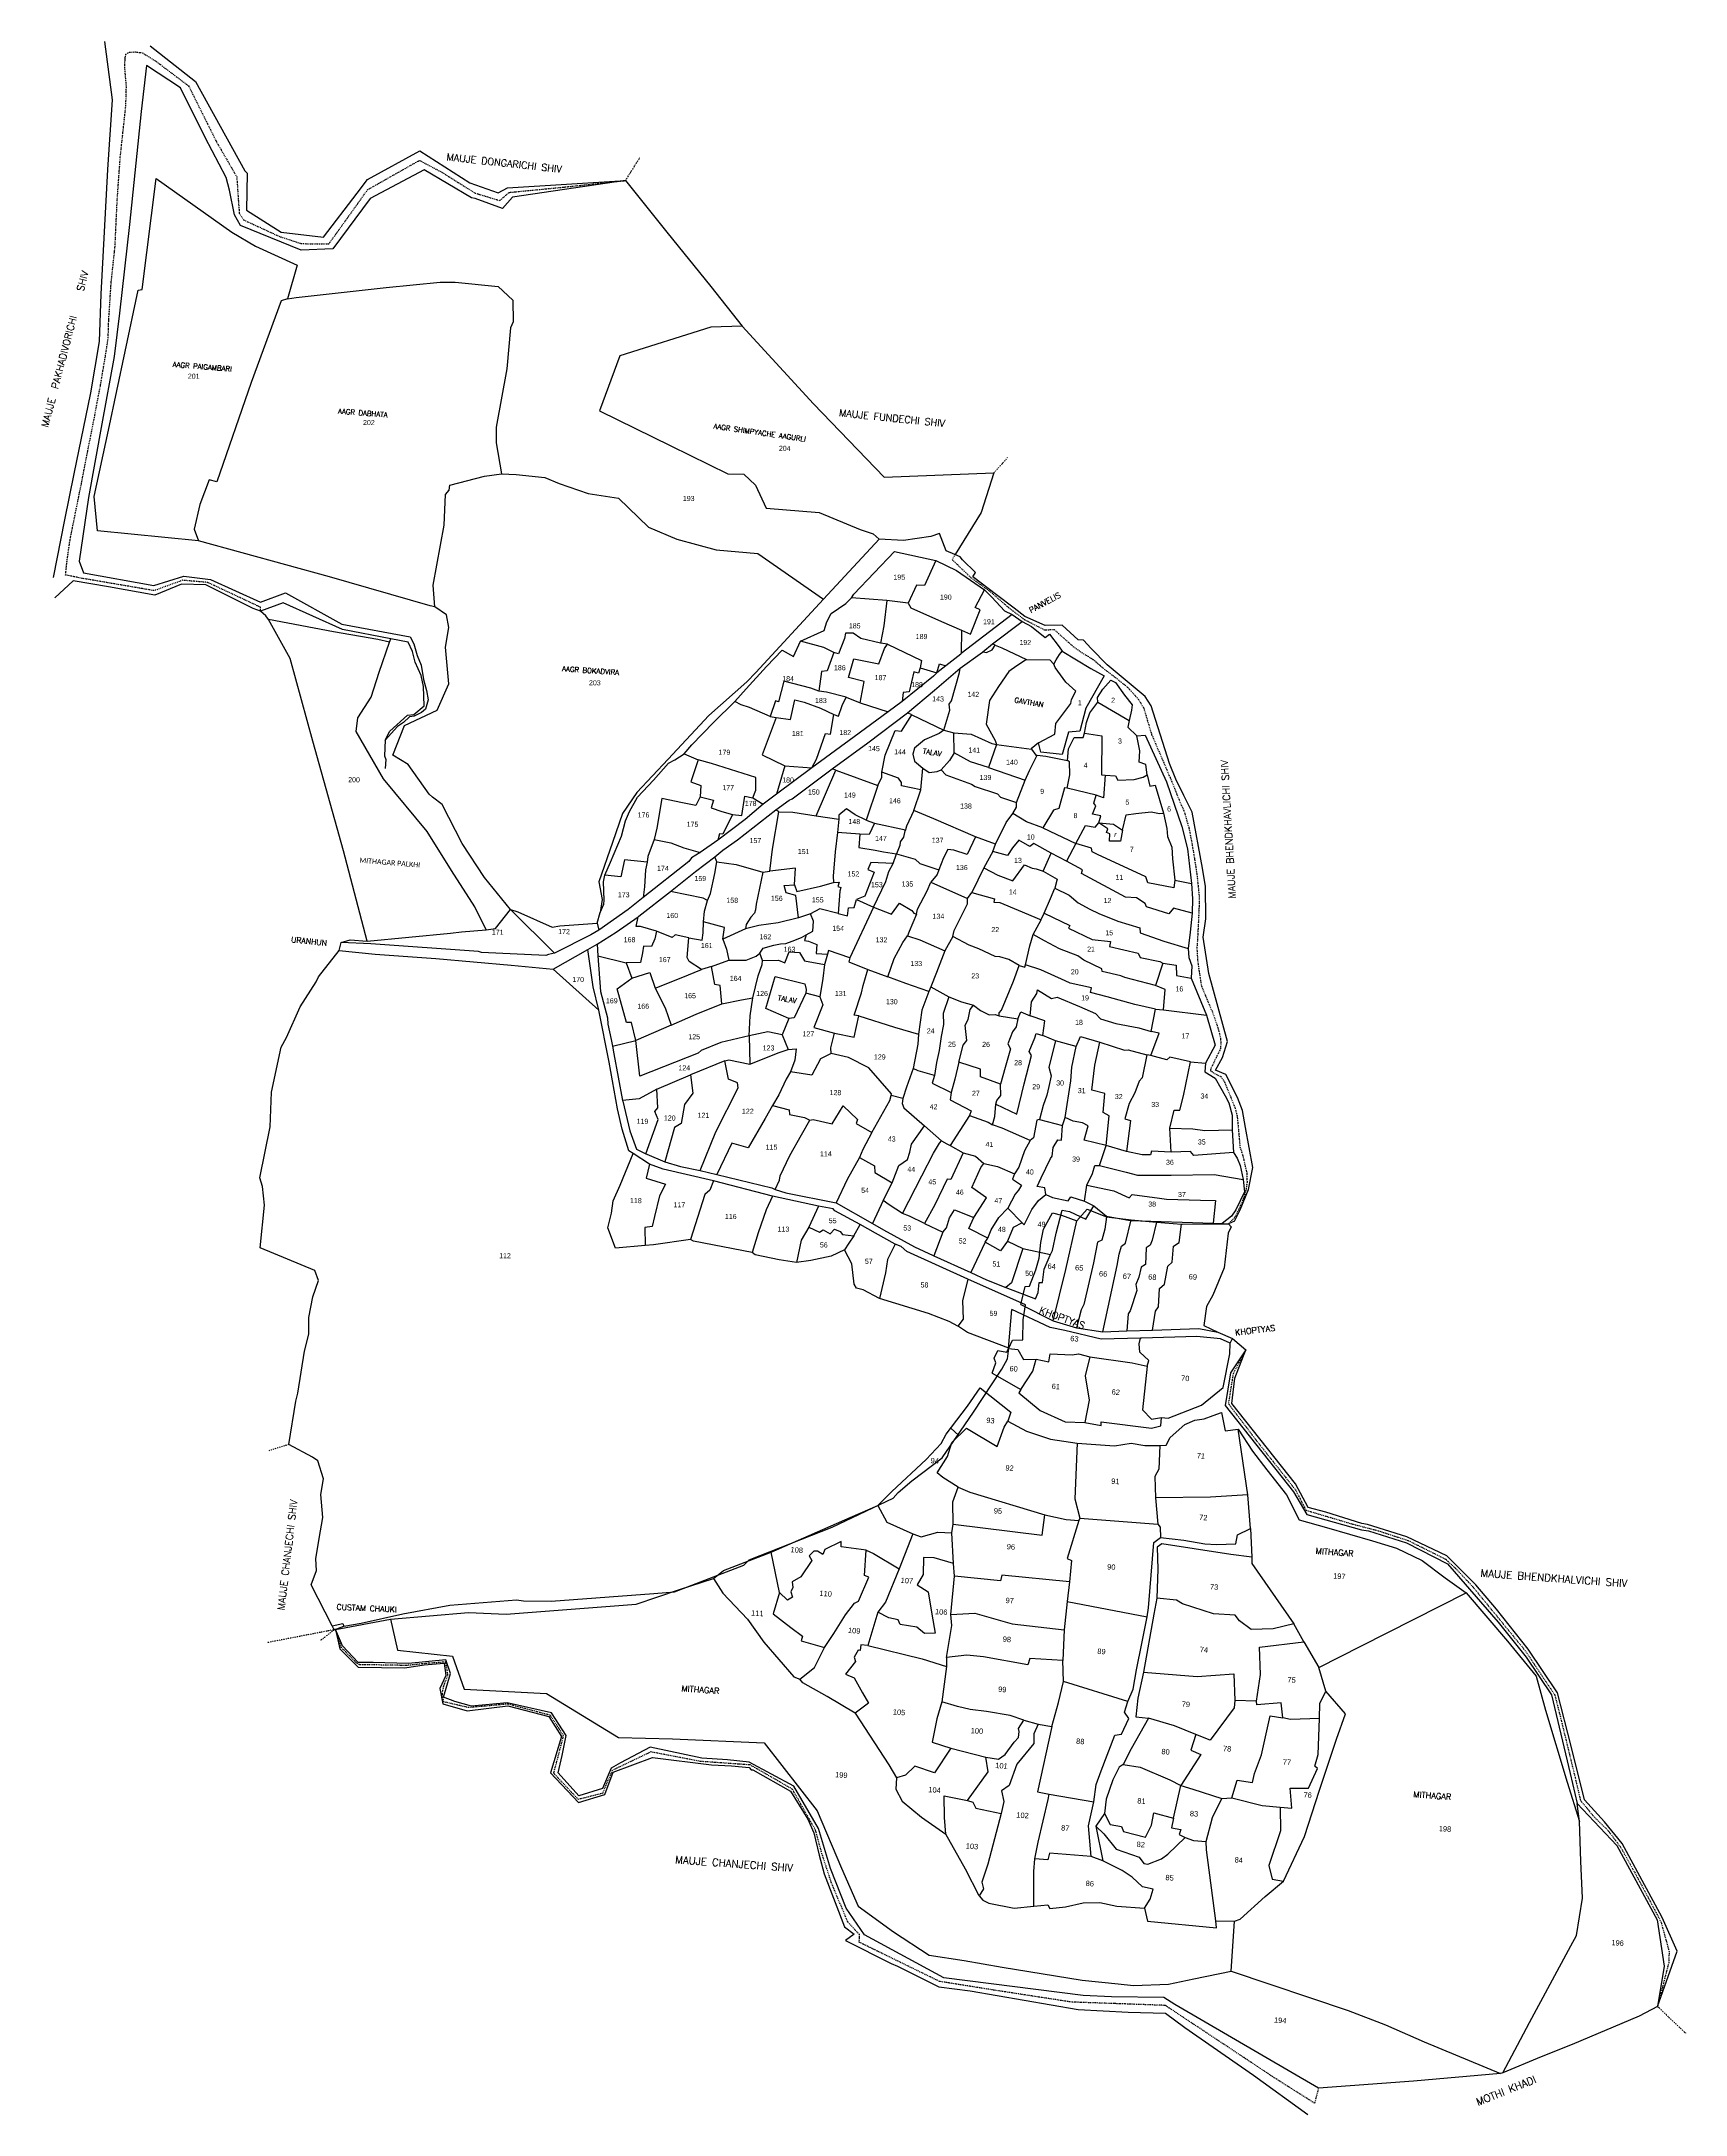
# Model space of a CAD drawing. Header units: metres. Extents: x 283891 to 286762, y 2086732 to 2090354.
import ezdxf
from ezdxf.enums import TextEntityAlignment as Align

# ---------------------------------------------------------------- set-up
doc = ezdxf.new("R2010")
doc.units = ezdxf.units.M
doc.header["$LTSCALE"] = 0.3
doc.header["$MEASUREMENT"] = 0
doc.linetypes.add('DASHDOT', pattern=[1, 0.5, -0.25, 0, -0.25])
doc.linetypes.add('DIVIDE', pattern=[1.25, 0.5, -0.25, 0, -0.25, 0, -0.25])
for name, color, linetype in [('LINE_WATER', 4, 'Continuous'), ('POLY_PARCEL', 6, 'Continuous'), ('POLY_ROAD', 30, 'Continuous'), ('POLY_WATER', 4, 'Continuous'), ('TEXT_MAPIN', 7, 'Continuous'), ('TEXT_MAPOUT', 7, 'Continuous'), ('TEXT_PARCEL', 7, 'Continuous'), ('V_BOUND_LINE', 7, 'Continuous'), ('V_BOUND_STREAM_LINE', 7, 'DASHDOT'), ('V_DIVIDE_LINE', 7, 'DIVIDE')]:
    doc.layers.add(name, color=color, linetype=linetype)
doc.styles.add('Legend', font='calibri.ttf')
doc.styles.get("Standard").update_dxf_attribs({"font": 'simplex.shx'})
doc.styles.add('TEXT_MAP', font='', dxfattribs={"height": 1.8})
doc.styles.get('TEXT_MAP').set_extended_font_data('Kruti Dev 050')

msp = doc.modelspace()

# ---------------------------------------------------------------- linework, layer by layer
at = {"layer": 'LINE_WATER'}
for p, q in [((284491.2, 2089133.5), (284490.1, 2089105.7)), ((284490.1, 2089105.7), (284492.5, 2089099.2)), ((284492.5, 2089099.2), (284490.9, 2089084))]:
    msp.add_line(p, q, dxfattribs=at)
at = {"layer": 'POLY_PARCEL'}
for p, q in [((284066.7, 2089920.6), (284091.2, 2090114.8)), ((284091.2, 2090114.8), (284223.1, 2090020.9)), ((284223.1, 2090020.9), (284264.8, 2089996.3)), ((284264.8, 2089996.3), (284337.2, 2089963.1)), ((284337.2, 2089963.1), (284320.4, 2089904.2)), ((284493.2, 2089923.9), (284587.2, 2089933.2)), ((284587.2, 2089933.2), (284613.3, 2089933.2)), ((284613.3, 2089933.2), (284688.6, 2089925.6)), ((284037.3, 2089812.3), (284059.7, 2089919.3)), ((284059.7, 2089919.3), (284066.7, 2089920.6)), ((284309.7, 2089900.9), (284257.3, 2089758.2)), ((284320.4, 2089904.2), (284309.7, 2089900.9)), ((284320.4, 2089904.2), (284335.6, 2089906.5)), ((284335.6, 2089906.5), (284493.2, 2089923.9)), ((284688.6, 2089925.6), (284713.9, 2089902.2)), ((284713.9, 2089902.2), (284714.7, 2089863.9)), ((284714.7, 2089863.9), (284710.1, 2089853.9)), ((284710.1, 2089853.9), (284703.9, 2089781.8)), ((285059.7, 2089855), (284900.9, 2089804.9)), ((285114.8, 2089856.6), (285059.7, 2089855)), ((284008.1, 2089675), (284037.3, 2089812.3)), ((284900.9, 2089804.9), (284865.8, 2089708.9)), ((284257.3, 2089758.2), (284197.1, 2089584.7)), ((284703.9, 2089781.8), (284684.9, 2089680.1)), ((284684.9, 2089680.1), (284685.3, 2089652.6)), ((284865.8, 2089708.9), (284990.1, 2089647.4)), ((283983, 2089559.2), (284008.1, 2089675)), ((284685.3, 2089652.6), (284694.3, 2089598.3)), ((284990.1, 2089647.4), (285089.5, 2089598.3)), ((284183.8, 2089588), (284167.7, 2089544.7)), ((284197.1, 2089584.7), (284183.8, 2089588)), ((284596.6, 2089562.2), (284602.9, 2089570)), ((284602.9, 2089570), (284604.4, 2089578.9)), ((284604.4, 2089578.9), (284664.4, 2089594.6)), ((284664.4, 2089594.6), (284694.3, 2089598.3)), ((284694.3, 2089598.3), (284720, 2089597.3)), ((284720, 2089597.3), (284770.3, 2089591.9)), ((284770.3, 2089591.9), (284794.9, 2089581.9)), ((284794.9, 2089581.9), (284845.8, 2089564.3)), ((285089.5, 2089598.3), (285117.4, 2089598)), ((285117.4, 2089598), (285137.8, 2089578.7)), ((285137.8, 2089578.7), (285156.6, 2089538.8)), ((283988.9, 2089498.8), (283983, 2089559.2)), ((284167.7, 2089544.7), (284157.4, 2089501.9)), ((284594, 2089509), (284596.6, 2089562.2)), ((284845.8, 2089564.3), (284898.7, 2089556)), ((284898.7, 2089556), (284951.2, 2089505.5)), ((285156.6, 2089538.8), (285249.3, 2089530.9)), ((284164.9, 2089481.4), (283988.9, 2089498.8)), ((284157.4, 2089501.9), (284164.9, 2089481.4)), ((284575.1, 2089404.2), (284594, 2089509)), ((284951.2, 2089505.5), (285000.3, 2089484.5)), ((285249.3, 2089530.9), (285321, 2089501.5)), ((285321, 2089501.5), (285343.3, 2089493.7)), ((284393.9, 2089418.9), (284164.9, 2089481.4)), ((285000.3, 2089484.5), (285069.4, 2089465.6)), ((285069.4, 2089465.6), (285142.3, 2089459.4)), ((285142.3, 2089459.4), (285256.7, 2089379.4)), ((285343.3, 2089493.7), (285353.7, 2089484.6)), ((285452.7, 2089447), (285433.4, 2089403.5)), ((284570, 2089368), (284393.9, 2089418.9)), ((284577.8, 2089366.4), (284575.1, 2089404.2)), ((285418.9, 2089404.1), (285404.8, 2089372.5)), ((285433.4, 2089403.5), (285418.9, 2089404.1)), ((285521.6, 2089364.9), (285538.1, 2089395.9)), ((284577.8, 2089366.4), (284570, 2089368)), ((284598, 2089352.3), (284577.8, 2089366.4)), ((284602.4, 2089330.2), (284598, 2089352.3)), ((285367.2, 2089377.5), (285305.5, 2089381.7)), ((285367.2, 2089377.5), (285362, 2089333.3)), ((285404.8, 2089372.5), (285367.2, 2089377.5)), ((285404.8, 2089372.5), (285409.4, 2089364.4)), ((285409.4, 2089364.4), (285463, 2089340.6)), ((285513.4, 2089318.4), (285530.4, 2089360.7)), ((285530.4, 2089360.7), (285521.6, 2089364.9)), ((284401.1, 2089322.8), (284287.3, 2089343.8)), ((284478.6, 2089309.3), (284401.1, 2089322.8)), ((284596.3, 2089295.8), (284602.4, 2089330.2)), ((285295.4, 2089320.1), (285293.2, 2089310.7)), ((285308.3, 2089320), (285295.4, 2089320.1)), ((285321.8, 2089311.1), (285308.3, 2089320)), ((285362, 2089333.3), (285356.1, 2089302.8)), ((285463, 2089340.6), (285497.9, 2089325.3)), ((285497.9, 2089325.3), (285497.3, 2089284.4)), ((285497.9, 2089325.3), (285513.4, 2089318.4)), ((284499, 2089304.4), (284478.6, 2089309.3)), ((284480.7, 2089252), (284499, 2089304.4)), ((284499, 2089304.4), (284501, 2089310.3)), ((284602.6, 2089231.5), (284596.3, 2089295.8)), ((285257.1, 2089294.9), (285216.6, 2089306.2)), ((285275, 2089286.5), (285257.1, 2089294.9)), ((285275, 2089286.5), (285263.2, 2089254.2)), ((285283, 2089284.1), (285275, 2089286.5)), ((285293.2, 2089310.7), (285283, 2089284.1)), ((285356.1, 2089302.8), (285321.8, 2089311.1)), ((285353.3, 2089266.8), (285363.1, 2089293.3)), ((285368.5, 2089300.9), (285356.1, 2089302.8)), ((285363.1, 2089293.3), (285368.5, 2089300.9)), ((285368.5, 2089300.9), (285427.9, 2089272.2)), ((285535, 2089287.5), (285541.5, 2089286.6)), ((285541.5, 2089286.6), (285551.2, 2089291.3)), ((285551.2, 2089291.3), (285556.7, 2089299.4)), ((285556.7, 2089299.4), (285551.8, 2089301.7)), ((285556.7, 2089299.4), (285568, 2089294.7)), ((285568, 2089294.7), (285611.6, 2089274.3)), ((285663.4, 2089273.5), (285668.7, 2089283.2)), ((285668.7, 2089283.2), (285673.6, 2089288.6)), ((284466.6, 2089208.2), (284480.7, 2089252)), ((285253.1, 2089253.1), (285248.4, 2089218.8)), ((285263.2, 2089254.2), (285253.1, 2089253.1)), ((285300.5, 2089242.9), (285309.9, 2089275.4)), ((285328, 2089235.6), (285300.5, 2089242.9)), ((285309.9, 2089275.4), (285353.3, 2089266.8)), ((285414.5, 2089252.7), (285406.6, 2089217.8)), ((285422.5, 2089250.6), (285414.5, 2089252.7)), ((285425.4, 2089259.5), (285422.5, 2089250.6)), ((285427.9, 2089272.2), (285425.4, 2089259.5)), ((285425.4, 2089259.5), (285454.5, 2089250.7)), ((285454.5, 2089250.7), (285459.3, 2089266.6)), ((285459.3, 2089266.6), (285470.2, 2089263.1)), ((285480.3, 2089202.2), (285494.3, 2089251.5)), ((285494.3, 2089251.5), (285495.2, 2089259.2)), ((285580.6, 2089253), (285562.3, 2089227.2)), ((285594.2, 2089263.1), (285580.6, 2089253)), ((285611.6, 2089274.3), (285594.2, 2089263.1)), ((285611.6, 2089274.3), (285651.8, 2089273.6)), ((285651.8, 2089273.6), (285659.3, 2089266.3)), ((285659.3, 2089266.3), (285663.4, 2089273.5)), ((285661.3, 2089260.5), (285659.3, 2089266.3)), ((285680.2, 2089234.7), (285661.3, 2089260.5)), ((284443.3, 2089172.5), (284466.6, 2089208.2)), ((284582.2, 2089185.6), (284602.6, 2089231.5)), ((285187.7, 2089236.4), (285177.9, 2089200.5)), ((285234.9, 2089224.2), (285187.7, 2089236.4)), ((285248.4, 2089218.8), (285234.9, 2089224.2)), ((285261.9, 2089217.3), (285248.4, 2089218.8)), ((285296.5, 2089208.2), (285261.9, 2089217.3)), ((285289.6, 2089193.8), (285296.5, 2089208.2)), ((285296.5, 2089208.2), (285320.9, 2089198.6)), ((285320.9, 2089198.6), (285328, 2089235.6)), ((285396, 2089216.7), (285394, 2089201)), ((285406.6, 2089217.8), (285396, 2089216.7)), ((285562.3, 2089227.2), (285546.6, 2089202.6)), ((285697.4, 2089219.1), (285680.2, 2089234.7)), ((285690, 2089204.6), (285697.4, 2089219.1)), ((284440.3, 2089148.5), (284443.3, 2089172.5)), ((284524.7, 2089159.1), (284582.2, 2089185.6)), ((285113.1, 2089194.9), (285101.8, 2089201.1)), ((285127.7, 2089190.1), (285113.1, 2089194.9)), ((285163.5, 2089174.7), (285127.7, 2089190.1)), ((285173.8, 2089172.6), (285149.9, 2089107.7)), ((285172.9, 2089201.7), (285163.5, 2089174.7)), ((285163.5, 2089174.7), (285173.8, 2089172.6)), ((285177.9, 2089200.5), (285172.9, 2089201.7)), ((285173.8, 2089172.6), (285199.3, 2089169.4)), ((285199.3, 2089169.4), (285206.7, 2089204)), ((285206.7, 2089204), (285222.9, 2089199.8)), ((285222.9, 2089199.8), (285251.3, 2089188.9)), ((285251.3, 2089188.9), (285275, 2089178.1)), ((285268.8, 2089143.9), (285275, 2089178.1)), ((285275, 2089178.1), (285282.7, 2089175.1)), ((285282.7, 2089175.1), (285289.6, 2089193.8)), ((285320.9, 2089198.6), (285369.6, 2089183)), ((285392.8, 2089148.7), (285410.9, 2089177.7)), ((285410.9, 2089177.7), (285403.5, 2089181.3)), ((285410.9, 2089177.7), (285467.1, 2089150.5)), ((285467.1, 2089150.5), (285477.7, 2089185.7)), ((285476.2, 2089196), (285480.3, 2089202.2)), ((285477.7, 2089185.7), (285476.2, 2089196)), ((285546.6, 2089202.6), (285540.8, 2089161.2)), ((285662.7, 2089162.5), (285688.5, 2089197.4)), ((285688.5, 2089197.4), (285690, 2089204.6)), ((285736.1, 2089199.8), (285790.9, 2089167.4)), ((284488, 2089066), (284440.3, 2089148.5)), ((284504.3, 2089107.1), (284524.7, 2089159.1)), ((285244.8, 2089099.8), (285260.3, 2089144.9)), ((285260.3, 2089144.9), (285268.8, 2089143.9)), ((285364.6, 2089107), (285381.8, 2089150.4)), ((285381.8, 2089150.4), (285392.8, 2089148.7)), ((285484.5, 2089146.1), (285514.7, 2089143.7)), ((285514.7, 2089143.7), (285550.8, 2089127.4)), ((285540.8, 2089161.2), (285556.8, 2089132.4)), ((285632, 2089128.7), (285660.9, 2089143.9)), ((285660.9, 2089143.9), (285662.7, 2089162.5)), ((285712.9, 2089145.7), (285743.1, 2089141)), ((285743.1, 2089141), (285742.5, 2089072.5)), ((285809.3, 2089114.5), (285804, 2089141.1)), ((284531.2, 2089090.9), (284504.3, 2089107.1)), ((285013.2, 2089109.3), (285037.6, 2089098.7)), ((285037.6, 2089098.7), (285024.8, 2089060.5)), ((285061.1, 2089092.5), (285037.6, 2089098.7)), ((285149.9, 2089107.7), (285189.1, 2089088.2)), ((285236.5, 2089084.8), (285244.8, 2089099.8)), ((285358.4, 2089077.4), (285364.6, 2089107)), ((285513.5, 2089095.7), (285485, 2089111.3)), ((285559.1, 2089125.6), (285544.7, 2089085.7)), ((285550.8, 2089127.4), (285559.1, 2089125.6)), ((285556.8, 2089132.4), (285559.1, 2089125.6)), ((285559.1, 2089125.6), (285619.8, 2089117.4)), ((285616.6, 2089080.3), (285629.9, 2089106.9)), ((285686.5, 2089095.7), (285683, 2089098)), ((285808, 2089094.6), (285809.3, 2089114.5)), ((284564.3, 2088973.8), (284488, 2089066)), ((284567.9, 2089038.7), (284531.2, 2089090.9)), ((285024.8, 2089060.5), (285042.4, 2089053.9)), ((285138.8, 2089067.9), (285061.1, 2089092.5)), ((285138.3, 2089046.2), (285138.8, 2089067.9)), ((285189.1, 2089088.2), (285174.5, 2089039.2)), ((285189.1, 2089088.2), (285236.5, 2089084.8)), ((285243.7, 2089001.1), (285278.3, 2089080.8)), ((285278.3, 2089080.8), (285272, 2089083.4)), ((285278.3, 2089080.8), (285351.8, 2089054.3)), ((285351.8, 2089054.3), (285358.4, 2089068.4)), ((285387.8, 2089066.7), (285358.4, 2089077.4)), ((285358.4, 2089068.4), (285358.4, 2089077.4)), ((285392.9, 2089059.4), (285387.8, 2089066.7)), ((285426.5, 2089046.7), (285430.4, 2089084.1)), ((285462.3, 2089081.6), (285470.3, 2089072.6)), ((285470.3, 2089072.6), (285515, 2089056.2)), ((285544.7, 2089085.7), (285513.5, 2089095.7)), ((285544.7, 2089085.7), (285609.2, 2089063.6)), ((285593.7, 2089024.1), (285609.2, 2089063.6)), ((285609.2, 2089063.6), (285616.6, 2089080.3)), ((285682.6, 2089049.3), (285687.1, 2089072.8)), ((285687.1, 2089072.8), (285686.5, 2089095.7)), ((285742.5, 2089072.5), (285748.9, 2089072.2)), ((285748.9, 2089072.2), (285745.9, 2089032.3)), ((285748.9, 2089072.2), (285766.5, 2089071.2)), ((285766.5, 2089071.2), (285771, 2089063.3)), ((285771, 2089063.3), (285799.2, 2089064.4)), ((285799.2, 2089064.4), (285814.8, 2089068.6)), ((285819.6, 2089090.7), (285808, 2089094.6)), ((285814.8, 2089068.6), (285822.1, 2089072.8)), ((285822.1, 2089072.8), (285819.6, 2089090.7)), ((285822.1, 2089072.8), (285826.5, 2089052.8)), ((284573.8, 2089033.8), (284567.9, 2089038.7)), ((284591, 2089020.6), (284573.8, 2089033.8)), ((284974.3, 2089031.3), (284965.5, 2088979.5)), ((285010.7, 2089023.9), (284974.3, 2089031.3)), ((285041.1, 2089034.5), (285033.6, 2089019)), ((285042.4, 2089053.9), (285041.1, 2089034.5)), ((285041.1, 2089034.5), (285064.5, 2089028.2)), ((285064.5, 2089028.2), (285060.3, 2089015.3)), ((285114.1, 2089001.7), (285119.1, 2089035.5)), ((285119.1, 2089035.5), (285133.5, 2089032.4)), ((285133.5, 2089032.4), (285138.3, 2089046.2)), ((285133.5, 2089032.4), (285151.2, 2089021.3)), ((285351.8, 2089054.3), (285331.4, 2088993.3)), ((285392.8, 2089053.2), (285392.9, 2089059.4)), ((285426.5, 2089046.7), (285392.8, 2089053.2)), ((285414.6, 2089010.1), (285426.5, 2089046.7)), ((285515, 2089056.2), (285521.4, 2089052.1)), ((285521.4, 2089052.1), (285560.5, 2089039.6)), ((285560.5, 2089039.6), (285565.8, 2089033.9)), ((285565.8, 2089033.9), (285593.7, 2089024.1)), ((285593.6, 2089016.3), (285593.7, 2089024.1)), ((285677.4, 2089049.9), (285667.7, 2089014.1)), ((285682.6, 2089049.3), (285677.4, 2089049.9)), ((285733, 2089037), (285682.6, 2089049.3)), ((285728.8, 2089023.1), (285733, 2089037)), ((285745.9, 2089032.3), (285733, 2089037)), ((285826.5, 2089052.8), (285836.1, 2089054.7)), ((285836.1, 2089054.7), (285850.8, 2089005.8)), ((284625.5, 2088952.7), (284591, 2089020.6)), ((285033.6, 2089019), (285010.7, 2089023.9)), ((285060.3, 2089015.3), (285079.1, 2089008.4)), ((285079.1, 2089008.4), (285097.8, 2089003.2)), ((285097.8, 2089003.2), (285081.1, 2088969)), ((285097.8, 2089003.2), (285114.1, 2089001.7)), ((285167.6, 2088942.9), (285178.7, 2089007.9)), ((285178.7, 2089007.9), (285173.4, 2089011.6)), ((285178.7, 2089007.9), (285203.2, 2089007.5)), ((285203.2, 2089007.5), (285243.7, 2089001.1)), ((285243.7, 2089001.1), (285283.3, 2088995.1)), ((285283.3, 2088995.1), (285281.1, 2088972.1)), ((285283.5, 2089002), (285283.3, 2088995.1)), ((285296.7, 2089013.5), (285283.5, 2089002)), ((285312.2, 2089002.6), (285296.7, 2089013.5)), ((285331.4, 2088993.3), (285312.2, 2089002.6)), ((285331.4, 2088993.3), (285345.8, 2088988)), ((285345.8, 2088988), (285336.8, 2088968.2)), ((285345.8, 2088988), (285399.8, 2088976.9)), ((285414.6, 2089010.1), (285401.9, 2088982.9)), ((285449.3, 2088996), (285414.6, 2089010.1)), ((285522.2, 2088964.2), (285449.3, 2088996)), ((285556.9, 2088951.7), (285575.9, 2088989.6)), ((285575.9, 2088989.6), (285587.3, 2089005.3)), ((285587.3, 2089005.3), (285593.6, 2089016.3)), ((285611.2, 2088990.5), (285587.3, 2089005.3)), ((285639.7, 2088980), (285611.2, 2088990.5)), ((285658.7, 2089010.9), (285639.7, 2088980)), ((285667.7, 2089014.1), (285658.7, 2089010.9)), ((285726.4, 2089003.8), (285732.2, 2089018.6)), ((285741, 2089000.9), (285726.4, 2089003.8)), ((285732.2, 2089018.6), (285728.8, 2089023.1)), ((285731.4, 2088981.5), (285737.4, 2088988.9)), ((285737.4, 2088988.9), (285741, 2089000.9)), ((285779.2, 2088976.1), (285785.4, 2089002.7)), ((285785.4, 2089002.7), (285802.3, 2089005.3)), ((285802.3, 2089005.3), (285829, 2089007.8)), ((285829, 2089007.8), (285843.4, 2089005.2)), ((285843.4, 2089005.2), (285850.8, 2089005.8)), ((285850.8, 2089005.8), (285856.7, 2088979.1)), ((284607.3, 2088905.5), (284564.3, 2088973.8)), ((284664.7, 2088893.4), (284625.5, 2088952.7)), ((284961.2, 2088959.8), (284949.7, 2088930.2)), ((284965.5, 2088979.5), (284961.2, 2088959.8)), ((284961.2, 2088959.8), (284990.3, 2088953.7)), ((284990.3, 2088953.7), (285012.6, 2088945.2)), ((285075.2, 2088969.9), (285072.1, 2088958.6)), ((285081.1, 2088969), (285075.2, 2088969.9)), ((285281.1, 2088972.1), (285277.1, 2088938.3)), ((285320.4, 2088969.2), (285281.1, 2088972.1)), ((285320.4, 2088969.2), (285318.5, 2088946)), ((285336.8, 2088968.2), (285320.4, 2088969.2)), ((285390.6, 2088955.8), (285390.2, 2088949.3)), ((285396.3, 2088963.8), (285390.6, 2088955.8)), ((285399.1, 2088975.1), (285396.3, 2088963.8)), ((285399.8, 2088976.9), (285399.1, 2088975.1)), ((285401.9, 2088982.9), (285399.8, 2088976.9)), ((285522.2, 2088964.2), (285507.9, 2088933.3)), ((285556.9, 2088951.7), (285522.2, 2088964.2)), ((285552.6, 2088939), (285556.9, 2088951.7)), ((285597.7, 2088958.8), (285586.7, 2088945.2)), ((285617.1, 2088947.3), (285597.7, 2088958.8)), ((285624.1, 2088952.6), (285617.1, 2088947.3)), ((285654.2, 2088935.9), (285624.1, 2088952.6)), ((285639.7, 2088980), (285697.5, 2088952.6)), ((285697.5, 2088952.6), (285681.1, 2088922.1)), ((285697.5, 2088952.6), (285714.3, 2088984.1)), ((285724.9, 2088944.4), (285697.5, 2088952.6)), ((285714.3, 2088984.1), (285731.4, 2088981.5)), ((285856.7, 2088979.1), (285857.8, 2088964.9)), ((285857.8, 2088964.9), (285865.1, 2088946.3)), ((284909.4, 2088924.4), (284902.9, 2088894.5)), ((284948.5, 2088920.3), (284909.4, 2088924.4)), ((284948.5, 2088920.3), (284946, 2088907)), ((284949.7, 2088930.2), (284948.5, 2088920.3)), ((285012.6, 2088945.2), (285041.3, 2088937.1)), ((285066.7, 2088900.2), (285070.4, 2088920.8)), ((285070.4, 2088920.8), (285066.9, 2088929.2)), ((285070.4, 2088920.8), (285104.2, 2088916)), ((285104.2, 2088916), (285150.8, 2088902.9)), ((285162.8, 2088904.6), (285167.6, 2088942.9)), ((285277.1, 2088938.3), (285273.5, 2088895.4)), ((285318.5, 2088946), (285347.1, 2088941.2)), ((285339.7, 2088919.7), (285333.9, 2088907.1)), ((285378.6, 2088917.6), (285339.7, 2088919.7)), ((285347.1, 2088941.2), (285361.8, 2088938)), ((285361.8, 2088938), (285384.2, 2088934.8)), ((285371, 2088903.6), (285378.6, 2088917.6)), ((285378.6, 2088917.6), (285384.2, 2088934.8)), ((285390.2, 2088949.3), (285384.2, 2088934.8)), ((285384.2, 2088934.8), (285417, 2088925.6)), ((285417, 2088925.6), (285424.8, 2088917.7)), ((285424.8, 2088917.7), (285458.2, 2088906.5)), ((285466.5, 2088927.7), (285458.2, 2088906.5)), ((285474.2, 2088942.2), (285466.5, 2088927.7)), ((285484.5, 2088941.3), (285474.2, 2088942.2)), ((285507.9, 2088933.3), (285484.5, 2088941.3)), ((285552.6, 2088939), (285536.9, 2088910.5)), ((285577.9, 2088931.5), (285552.6, 2088939)), ((285586.7, 2088945.2), (285577.9, 2088931.5)), ((285587.7, 2088887.4), (285607.7, 2088915.6)), ((285607.7, 2088915.6), (285621.4, 2088909.5)), ((285640.6, 2088904.2), (285654.2, 2088935.9)), ((285681.1, 2088922.1), (285654.2, 2088935.9)), ((285709.3, 2088906.5), (285681.1, 2088922.1)), ((285725.9, 2088938.2), (285724.9, 2088944.4)), ((285735.2, 2088933.4), (285725.9, 2088938.2)), ((285819.9, 2088894.5), (285735.2, 2088933.4)), ((285865.1, 2088946.3), (285866.1, 2088926)), ((285866.1, 2088926), (285870.6, 2088888.8)), ((284647.9, 2088842.2), (284607.3, 2088905.5)), ((284709.8, 2088837.3), (284664.7, 2088893.4)), ((284902.9, 2088894.5), (284874.7, 2088897.7)), ((284946, 2088907), (284944.2, 2088877.2)), ((285059.6, 2088865.6), (285066.7, 2088900.2)), ((285150.8, 2088902.9), (285139.1, 2088846.9)), ((285150.8, 2088902.9), (285162.8, 2088904.6)), ((285208, 2088909.8), (285162.8, 2088904.6)), ((285187.9, 2088879.5), (285206.1, 2088880.5)), ((285191.6, 2088866.3), (285187.9, 2088879.5)), ((285206.1, 2088880.5), (285208, 2088909.8)), ((285206.1, 2088880.5), (285210.1, 2088869)), ((285251.7, 2088878.4), (285274.4, 2088884.6)), ((285273.5, 2088895.4), (285274.4, 2088884.6)), ((285274.4, 2088884.6), (285284.1, 2088885.1)), ((285284.1, 2088885.1), (285282, 2088877.8)), ((285345.5, 2088902.8), (285329.1, 2088860.9)), ((285333.9, 2088907.1), (285345.5, 2088902.8)), ((285343.8, 2088841.7), (285365.9, 2088886.5)), ((285365.9, 2088886.5), (285371, 2088903.6)), ((285437.8, 2088870), (285444.2, 2088885.3)), ((285455.4, 2088898.7), (285444.2, 2088885.3)), ((285444.2, 2088885.3), (285508.2, 2088856.4)), ((285458.2, 2088906.5), (285455.4, 2088898.7)), ((285536.9, 2088910.5), (285516, 2088867.3)), ((285536.9, 2088910.5), (285561.1, 2088897.4)), ((285561.1, 2088897.4), (285587.7, 2088887.4)), ((285621.4, 2088909.5), (285628.2, 2088908.6)), ((285628.2, 2088908.6), (285640.6, 2088904.2)), ((285640.6, 2088904.2), (285665, 2088890.2)), ((285665, 2088890.2), (285660.9, 2088874.5)), ((285707.6, 2088900.3), (285709.3, 2088906.5)), ((285784.1, 2088858.7), (285707.6, 2088900.3)), ((285823.3, 2088884.3), (285819.9, 2088894.5)), ((285868.5, 2088875.5), (285823.3, 2088884.3)), ((285870.6, 2088888.8), (285868.5, 2088875.5)), ((285870.6, 2088888.8), (285899.7, 2088882.9)), ((284944.2, 2088877.2), (284941.5, 2088858.5)), ((285046.4, 2088857.3), (284989.6, 2088868.9)), ((285054, 2088853.1), (285046.4, 2088857.3)), ((285049.1, 2088834.6), (285054, 2088853.1)), ((285054, 2088853.1), (285059.6, 2088865.6)), ((285139.1, 2088846.9), (285138.2, 2088836.6)), ((285208.6, 2088862), (285191.6, 2088866.3)), ((285212.9, 2088822.8), (285208.6, 2088862)), ((285210.1, 2088869), (285251.7, 2088878.4)), ((285282, 2088877.8), (285287.3, 2088875.7)), ((285285.1, 2088869.5), (285282.4, 2088830.7)), ((285287.3, 2088875.7), (285285.1, 2088869.5)), ((285310.2, 2088841), (285314.2, 2088855)), ((285329.1, 2088860.9), (285314.2, 2088855)), ((285314.2, 2088855), (285343.8, 2088841.7)), ((285375.6, 2088829), (285389.7, 2088848.4)), ((285389.7, 2088848.4), (285411.2, 2088835.8)), ((285420.9, 2088837.9), (285437.8, 2088870)), ((285485.2, 2088800.7), (285508, 2088847.3)), ((285508, 2088847.3), (285508.2, 2088856.4)), ((285508.2, 2088856.4), (285516, 2088867.3)), ((285516, 2088867.3), (285555.6, 2088855.9)), ((285555.6, 2088855.9), (285554.2, 2088850.5)), ((285554.2, 2088850.5), (285565, 2088849.6)), ((285565, 2088849.6), (285597, 2088836.3)), ((285642.1, 2088830.8), (285653.2, 2088856.7)), ((285653.2, 2088856.7), (285660.9, 2088874.5)), ((285660.9, 2088874.5), (285685.7, 2088862.4)), ((285685.7, 2088862.4), (285701.5, 2088849)), ((285701.5, 2088849), (285721.9, 2088838.3)), ((285803.5, 2088858.1), (285784.1, 2088858.7)), ((285818.8, 2088847.8), (285803.5, 2088858.1)), ((285820.7, 2088841.9), (285818.8, 2088847.8)), ((284667.4, 2088801.9), (284647.9, 2088842.2)), ((284684.1, 2088804), (284709.8, 2088837.3)), ((284709.8, 2088837.3), (284722.6, 2088833.3)), ((284709.8, 2088837.3), (284787.1, 2088761.1)), ((284722.6, 2088833.3), (284783.1, 2088806.5)), ((284783.1, 2088806.5), (284796.2, 2088808.7)), ((284796.2, 2088808.7), (284861.3, 2088813.6)), ((284861.3, 2088813.6), (284866.6, 2088832.1)), ((284861.3, 2088813.6), (284864.1, 2088801.5)), ((284929.7, 2088807.8), (284933.2, 2088824.8)), ((284937.4, 2088808), (284929.7, 2088807.8)), ((284965.2, 2088799.4), (284937.4, 2088808)), ((285046.7, 2088796.4), (285047.2, 2088816.1)), ((285047.2, 2088816.1), (285049.1, 2088834.6)), ((285084, 2088806.1), (285047.2, 2088816.1)), ((285121.7, 2088811.3), (285120.5, 2088803.7)), ((285143.7, 2088809.7), (285120.5, 2088803.7)), ((285129.8, 2088824.3), (285121.7, 2088811.3)), ((285136.1, 2088831.3), (285129.8, 2088824.3)), ((285138.2, 2088836.6), (285136.1, 2088831.3)), ((285177.5, 2088814.1), (285143.7, 2088809.7)), ((285212.9, 2088822.8), (285177.5, 2088814.1)), ((285233.9, 2088830), (285212.9, 2088822.8)), ((285250.2, 2088838.7), (285233.9, 2088830)), ((285239.4, 2088817.3), (285233.9, 2088830)), ((285238, 2088799.4), (285239.4, 2088817.3)), ((285282.4, 2088830.7), (285250.2, 2088838.7)), ((285282.4, 2088830.7), (285298.6, 2088826.5)), ((285298.6, 2088826.5), (285300.5, 2088840.6)), ((285300.5, 2088840.6), (285310.2, 2088841)), ((285343.8, 2088841.7), (285302.7, 2088752.7)), ((285343.8, 2088841.7), (285375.6, 2088829)), ((285419.3, 2088829.3), (285406.2, 2088799)), ((285411.2, 2088835.8), (285414.4, 2088831.3)), ((285414.4, 2088831.3), (285419.3, 2088829.3)), ((285419.3, 2088829.3), (285420.9, 2088837.9)), ((285597, 2088836.3), (285636.8, 2088819.4)), ((285622.9, 2088793.5), (285636.8, 2088819.4)), ((285636.8, 2088819.4), (285637.2, 2088820.1)), ((285637.2, 2088820.1), (285642.1, 2088830.8)), ((285642.1, 2088830.8), (285686.8, 2088809.4)), ((285686.8, 2088809.4), (285684.6, 2088804.6)), ((285721.9, 2088838.3), (285737.5, 2088830.3)), ((285737.5, 2088830.3), (285770.6, 2088817.3)), ((285770.6, 2088817.3), (285809.4, 2088805.6)), ((285859.7, 2088829.6), (285820.7, 2088841.9)), ((285867.9, 2088839.8), (285859.7, 2088829.6)), ((285900.8, 2088830.8), (285867.9, 2088839.8)), ((284459.8, 2088782.1), (284605.3, 2088795.9)), ((284605.3, 2088795.9), (284624.6, 2088798.3)), ((284624.6, 2088798.3), (284667.4, 2088801.9)), ((284667.4, 2088801.9), (284684.1, 2088804)), ((284942.1, 2088773.6), (284940.5, 2088761.8)), ((284956.5, 2088772.6), (284942.1, 2088773.6)), ((284962.2, 2088786), (284956.5, 2088772.6)), ((284965.2, 2088799.4), (284962.2, 2088786)), ((284992.5, 2088788.6), (284965.2, 2088799.4)), ((284997.5, 2088793.2), (284992.5, 2088788.6)), ((285021.6, 2088787.7), (284997.5, 2088793.2)), ((285018.6, 2088753.3), (285021.6, 2088787.7)), ((285021.6, 2088787.7), (285044.8, 2088784.1)), ((285044.8, 2088784.1), (285046.7, 2088796.4)), ((285080.9, 2088785.8), (285084, 2088806.1)), ((285120.5, 2088803.7), (285080.9, 2088785.8)), ((285080.9, 2088785.8), (285087.5, 2088768.4)), ((285151.4, 2088769.8), (285169.9, 2088775)), ((285169.9, 2088775), (285181.7, 2088777.2)), ((285181.7, 2088777.2), (285191.2, 2088778)), ((285191.2, 2088778), (285202.1, 2088782)), ((285202.1, 2088782), (285218.3, 2088788.6)), ((285218.3, 2088788.6), (285226.3, 2088793.3)), ((285226.3, 2088793.3), (285223.7, 2088783.2)), ((285223.7, 2088783.2), (285230.5, 2088782.3)), ((285226.3, 2088793.3), (285238, 2088799.4)), ((285230.5, 2088782.3), (285245.4, 2088776.2)), ((285245.4, 2088776.2), (285243.8, 2088760.7)), ((285380.4, 2088751.7), (285395.6, 2088779.8)), ((285395.6, 2088779.8), (285403.7, 2088791.2)), ((285406.2, 2088799), (285403.7, 2088791.2)), ((285403.7, 2088791.2), (285424.8, 2088784.2)), ((285424.8, 2088784.2), (285468.5, 2088765.3)), ((285482.4, 2088790.5), (285468.5, 2088765.3)), ((285482.4, 2088790.5), (285485.2, 2088800.7)), ((285511.2, 2088774.9), (285482.4, 2088790.5)), ((285528, 2088768.8), (285511.2, 2088774.9)), ((285609.5, 2088740.9), (285617.1, 2088773.7)), ((285617.1, 2088773.7), (285622.9, 2088793.5)), ((285642.8, 2088782.5), (285622.9, 2088793.5)), ((285668.9, 2088769), (285642.8, 2088782.5)), ((285684.6, 2088804.6), (285726, 2088785)), ((285726, 2088785), (285757.8, 2088781.5)), ((285757.8, 2088781.5), (285756.4, 2088772.9)), ((285756.4, 2088772.9), (285806.6, 2088761)), ((285809.4, 2088805.6), (285810.1, 2088796.7)), ((285810.1, 2088796.7), (285850.9, 2088782.2)), ((285850.9, 2088782.2), (285893.5, 2088769.1)), ((284862.8, 2088756.6), (284912, 2088744)), ((284937.1, 2088745.1), (284912, 2088744)), ((284912, 2088744), (284922.1, 2088717.2)), ((284940.5, 2088761.8), (284937.1, 2088745.1)), ((285022.4, 2088746.8), (285018.6, 2088753.3)), ((285043.4, 2088732.5), (285022.4, 2088746.8)), ((285061.4, 2088737.7), (285043.4, 2088732.5)), ((285061.4, 2088737.7), (285091.4, 2088749.2)), ((285067, 2088706.2), (285061.4, 2088737.7)), ((285087.5, 2088768.4), (285091.4, 2088749.2)), ((285091.4, 2088749.2), (285121.7, 2088748.7)), ((285121.7, 2088748.7), (285139.2, 2088755.8)), ((285139.2, 2088755.8), (285145.7, 2088761.1)), ((285142.8, 2088721.8), (285149.9, 2088741.6)), ((285145.7, 2088761.1), (285151.4, 2088769.8)), ((285150, 2088748.6), (285145.7, 2088761.1)), ((285149.9, 2088741.6), (285150, 2088748.6)), ((285150, 2088748.6), (285178, 2088749)), ((285178, 2088749), (285189.1, 2088744)), ((285189.1, 2088744), (285196.7, 2088763.5)), ((285196.7, 2088763.5), (285215, 2088762.1)), ((285215, 2088762.1), (285223.8, 2088747.9)), ((285223.8, 2088747.9), (285258.7, 2088741.6)), ((285243.8, 2088760.7), (285263.5, 2088759.3)), ((285258.7, 2088741.6), (285255.5, 2088717)), ((285258.9, 2088743.2), (285258.7, 2088741.6)), ((285263.5, 2088759.3), (285258.9, 2088743.2)), ((285265.2, 2088765.9), (285263.5, 2088759.3)), ((285302.7, 2088752.7), (285265.2, 2088765.9)), ((285302.7, 2088752.7), (285300.9, 2088746)), ((285300.9, 2088746), (285334.3, 2088732.7)), ((285369.2, 2088719.5), (285380.4, 2088751.7)), ((285468.5, 2088765.3), (285454, 2088727.5)), ((285556.5, 2088755.4), (285528, 2088768.8)), ((285564.9, 2088755), (285556.5, 2088755.4)), ((285580.7, 2088749.9), (285564.9, 2088755)), ((285598.6, 2088739.4), (285580.7, 2088749.9)), ((285588.5, 2088712.3), (285598.6, 2088739.4)), ((285598.6, 2088739.4), (285608.3, 2088736.6)), ((285608.3, 2088736.6), (285609.5, 2088740.9)), ((285636.4, 2088732.3), (285609.5, 2088740.9)), ((285700.9, 2088756.3), (285668.9, 2088769)), ((285711.7, 2088748.9), (285700.9, 2088756.3)), ((285743.1, 2088733.7), (285711.7, 2088748.9)), ((285806.6, 2088761), (285810.1, 2088753.7)), ((285810.1, 2088753.7), (285844, 2088746.3)), ((285849.4, 2088743.6), (285836.6, 2088704.4)), ((285844, 2088746.3), (285849.4, 2088743.6)), ((285849.4, 2088743.6), (285872.6, 2088740.1)), ((285872.6, 2088740.1), (285873.3, 2088722)), ((284784.5, 2088733.1), (284864.1, 2088661.6)), ((284896.6, 2088698.8), (284922.1, 2088717.2)), ((284912.6, 2088639.8), (284896.6, 2088698.8)), ((284922.1, 2088717.2), (284953.6, 2088727.5)), ((284953.6, 2088727.5), (284962.8, 2088700)), ((284962.8, 2088700), (285008, 2088718.2)), ((284962.8, 2088700), (284980.5, 2088665.4)), ((285008, 2088718.2), (285043.4, 2088732.5)), ((285076.4, 2088704.9), (285067, 2088706.2)), ((285079.3, 2088672.4), (285076.4, 2088704.9)), ((285133.3, 2088683.1), (285142.8, 2088721.8)), ((285255.5, 2088717), (285250.5, 2088684.7)), ((285322.9, 2088691.8), (285326, 2088704.5)), ((285326, 2088704.5), (285334.3, 2088732.7)), ((285334.3, 2088732.7), (285369.2, 2088719.5)), ((285400.8, 2088708), (285369.2, 2088719.5)), ((285441, 2088694.4), (285400.8, 2088708)), ((285444.2, 2088702.5), (285441, 2088694.4)), ((285454, 2088727.5), (285444.2, 2088702.5)), ((285444.2, 2088702.5), (285475.8, 2088684.9)), ((285567.8, 2088661.7), (285588.5, 2088712.3)), ((285678.9, 2088713), (285636.4, 2088732.3)), ((285687.8, 2088708.8), (285678.9, 2088713)), ((285724.7, 2088700.4), (285687.8, 2088708.8)), ((285723.1, 2088692.2), (285724.7, 2088700.4)), ((285743.6, 2088729.2), (285743.1, 2088733.7)), ((285776.2, 2088721.6), (285743.6, 2088729.2)), ((285782.9, 2088718.5), (285776.2, 2088721.6)), ((285836.6, 2088704.4), (285782.9, 2088718.5)), ((285853.3, 2088697.5), (285836.6, 2088704.4)), ((285873.3, 2088722), (285899.2, 2088717.5)), ((284980.5, 2088665.4), (284990.4, 2088635.4)), ((285034.4, 2088654.8), (285079.3, 2088672.4)), ((285079.3, 2088672.4), (285113.4, 2088679.8)), ((285113.4, 2088679.8), (285133.3, 2088683.1)), ((285128.6, 2088651.9), (285133.3, 2088683.1)), ((285250.5, 2088684.7), (285225.7, 2088691.5)), ((285255.6, 2088670.6), (285239.7, 2088631.5)), ((285250.5, 2088684.7), (285255.6, 2088670.6)), ((285310.5, 2088652.9), (285322.9, 2088691.8)), ((285441, 2088694.4), (285428.5, 2088661.5)), ((285475.8, 2088684.9), (285465.8, 2088655.8)), ((285475.8, 2088684.9), (285497.7, 2088676.4)), ((285497.7, 2088676.4), (285518.5, 2088670.2)), ((285509.3, 2088645.2), (285512.8, 2088662.8)), ((285512.8, 2088662.8), (285518.5, 2088670.2)), ((285518.5, 2088670.2), (285531.2, 2088660.9)), ((285618, 2088651.4), (285620.1, 2088675.9)), ((285620.1, 2088675.9), (285629.4, 2088690.9)), ((285629.4, 2088690.9), (285630.8, 2088696.8)), ((285630.8, 2088696.8), (285655, 2088682)), ((285655, 2088682), (285664.8, 2088684.1)), ((285664.8, 2088684.1), (285704, 2088667.8)), ((285704, 2088667.8), (285731.7, 2088656)), ((285752.4, 2088684.9), (285723.1, 2088692.2)), ((285800.4, 2088671.2), (285752.4, 2088684.9)), ((285836.8, 2088663.3), (285800.4, 2088671.2)), ((285829.1, 2088624.2), (285836.8, 2088663.3)), ((285836.8, 2088663.3), (285850.6, 2088662.2)), ((285850.6, 2088662.2), (285853.3, 2088697.5)), ((285850.6, 2088662.2), (285925.7, 2088653.1)), ((284921.3, 2088640), (284912.6, 2088639.8)), ((284929.2, 2088608.7), (284921.3, 2088640)), ((284990.4, 2088635.4), (284929.2, 2088608.7)), ((284990.4, 2088635.4), (285034.4, 2088654.8)), ((285127, 2088617), (285128.6, 2088651.9)), ((285196.1, 2088647.2), (285184.5, 2088618.5)), ((285239.7, 2088631.5), (285275.7, 2088621.3)), ((285318.7, 2088651.4), (285310.5, 2088652.9)), ((285310.5, 2088614.5), (285318.7, 2088651.4)), ((285318.7, 2088651.4), (285380.6, 2088631.9)), ((285380.6, 2088631.9), (285422.8, 2088619.4)), ((285428.5, 2088661.5), (285422.8, 2088619.4)), ((285466.2, 2088636.7), (285462.5, 2088615.3)), ((285465.8, 2088655.8), (285466.2, 2088636.7)), ((285504.1, 2088635.4), (285509.3, 2088645.2)), ((285505.1, 2088624.2), (285504.1, 2088635.4)), ((285531.2, 2088660.9), (285546.3, 2088653.4)), ((285546.3, 2088653.4), (285556.6, 2088653.9)), ((285556.6, 2088653.9), (285563.5, 2088651.6)), ((285563.5, 2088651.6), (285563.8, 2088657)), ((285563.5, 2088651.6), (285596.1, 2088646.4)), ((285563.8, 2088657), (285567.8, 2088661.7)), ((285593.3, 2088632.6), (285586.9, 2088623.9)), ((285596.1, 2088646.4), (285593.3, 2088632.6)), ((285596.1, 2088646.4), (285601.7, 2088658.7)), ((285601.7, 2088658.7), (285618, 2088651.4)), ((285643.4, 2088643.2), (285618, 2088651.4)), ((285640, 2088617.3), (285643.4, 2088643.2)), ((285731.7, 2088656), (285740.8, 2088646.7)), ((285740.8, 2088646.7), (285767.4, 2088638.3)), ((285767.4, 2088638.3), (285807.6, 2088630.4)), ((285807.6, 2088630.4), (285829.1, 2088624.2)), ((284888.1, 2088598.6), (284929.2, 2088608.7)), ((284936.1, 2088546.5), (284929.2, 2088608.7)), ((285042.8, 2088591.1), (285037.8, 2088586.4)), ((285077.6, 2088605.3), (285042.8, 2088591.1)), ((285127, 2088617), (285077.6, 2088605.3)), ((285159.3, 2088623.9), (285127, 2088617)), ((285127, 2088617), (285128.1, 2088567.2)), ((285184.5, 2088618.5), (285159.3, 2088623.9)), ((285177.5, 2088587), (285195.2, 2088592.8)), ((285184.5, 2088618.5), (285195.2, 2088592.8)), ((285195.2, 2088592.8), (285209, 2088594.1)), ((285209, 2088594.1), (285206.4, 2088574.4)), ((285269.6, 2088595.9), (285275.7, 2088621.3)), ((285270.3, 2088586), (285269.6, 2088595.9)), ((285275.7, 2088621.3), (285310.5, 2088614.5)), ((285421.8, 2088602.4), (285413.3, 2088559.8)), ((285422.8, 2088619.4), (285421.8, 2088602.4)), ((285458.7, 2088590.9), (285454.4, 2088570.1)), ((285462.5, 2088615.3), (285458.7, 2088590.9)), ((285493, 2088570.8), (285500.9, 2088600.4)), ((285500.9, 2088600.4), (285507, 2088608.6)), ((285507, 2088608.6), (285505.1, 2088624.2)), ((285583.5, 2088594.2), (285574.1, 2088561.4)), ((285586.9, 2088623.9), (285578.5, 2088602.8)), ((285578.5, 2088602.8), (285583.5, 2088594.2)), ((285616, 2088589.1), (285625.9, 2088613.3)), ((285625.9, 2088613.3), (285628, 2088620.9)), ((285628, 2088620.9), (285640, 2088617.3)), ((285662, 2088607.7), (285640, 2088617.3)), ((285662, 2088607.7), (285650.6, 2088561.8)), ((285697.8, 2088597.8), (285662, 2088607.7)), ((285690.7, 2088562), (285697.8, 2088597.8)), ((285697.8, 2088597.8), (285705.5, 2088615.3)), ((285705.5, 2088615.3), (285739.2, 2088605.5)), ((285730.8, 2088565.3), (285739.2, 2088605.5)), ((285739.2, 2088605.5), (285782.6, 2088591.9)), ((285782.6, 2088591.9), (285789.1, 2088592.5)), ((285789.1, 2088592.5), (285821.2, 2088583.8)), ((285828.5, 2088582.6), (285843, 2088621.6)), ((285843, 2088621.6), (285829.1, 2088624.2)), ((285037.8, 2088586.4), (284936.1, 2088546.5)), ((285084.7, 2088573.3), (285024.4, 2088548.5)), ((285084.7, 2088573.3), (285091.5, 2088574.8)), ((285091.1, 2088540.8), (285084.7, 2088573.3)), ((285091.5, 2088574.8), (285128.1, 2088567.2)), ((285128.1, 2088567.2), (285135.4, 2088570.1)), ((285135.4, 2088570.1), (285177.5, 2088587)), ((285199.1, 2088553.9), (285191.7, 2088540.9)), ((285206.4, 2088574.4), (285199.1, 2088553.9)), ((285236.4, 2088547.9), (285199.1, 2088553.9)), ((285251.8, 2088576.7), (285236.4, 2088547.9)), ((285270.3, 2088586), (285251.8, 2088576.7)), ((285300.5, 2088578.7), (285270.3, 2088586)), ((285335.9, 2088560.6), (285300.5, 2088578.7)), ((285375.5, 2088515.2), (285335.9, 2088560.6)), ((285413.3, 2088559.8), (285401.7, 2088527.2)), ((285421.9, 2088555.5), (285413.3, 2088559.8)), ((285450.7, 2088547.3), (285421.9, 2088555.5)), ((285454.4, 2088570.1), (285450.7, 2088547.3)), ((285493, 2088570.8), (285486.4, 2088541)), ((285530.7, 2088558.2), (285493, 2088570.8)), ((285531.2, 2088545.2), (285530.7, 2088558.2)), ((285574.1, 2088561.4), (285565.8, 2088532.5)), ((285607.4, 2088532.6), (285619.8, 2088582.2)), ((285619.8, 2088582.2), (285616, 2088589.1)), ((285650.6, 2088561.8), (285654.5, 2088546.7)), ((285688.9, 2088538), (285690.7, 2088562)), ((285725.5, 2088521.6), (285730.8, 2088565.3)), ((285821.2, 2088583.8), (285813.2, 2088543.4)), ((285828.5, 2088582.6), (285821.2, 2088583.8)), ((285856.3, 2088574.8), (285828.5, 2088582.6)), ((285861.5, 2088579.3), (285856.3, 2088574.8)), ((285897.8, 2088571.4), (285861.5, 2088579.3)), ((285885.7, 2088512), (285897.8, 2088571.4)), ((285897.8, 2088571.4), (285924.1, 2088569.2)), ((284965.5, 2088523.4), (284934.9, 2088506.7)), ((284965.5, 2088523.4), (285024.4, 2088548.5)), ((284967.3, 2088491), (284965.5, 2088523.4)), ((285024.4, 2088548.5), (285028.7, 2088516.6)), ((285068.6, 2088448.9), (285107.5, 2088525.8)), ((285106.8, 2088534.4), (285091.1, 2088540.8)), ((285107.5, 2088525.8), (285106.8, 2088534.4)), ((285191.7, 2088540.9), (285178.7, 2088513.8)), ((285401.7, 2088527.2), (285395.5, 2088507.4)), ((285450.7, 2088547.3), (285446.8, 2088533.8)), ((285446.8, 2088533.8), (285479.6, 2088517.9)), ((285479.6, 2088517.9), (285478, 2088505)), ((285486.4, 2088541), (285479.6, 2088517.9)), ((285565.8, 2088532.5), (285531.2, 2088545.2)), ((285566.5, 2088512.6), (285565.8, 2088532.5)), ((285594.6, 2088479.7), (285607.4, 2088532.6)), ((285650.2, 2088528.1), (285646.6, 2088513)), ((285654.5, 2088546.7), (285650.2, 2088528.1)), ((285678.8, 2088473.9), (285688.9, 2088538)), ((285748.4, 2088516), (285725.5, 2088521.6)), ((285800.3, 2088517.4), (285790.7, 2088498.4)), ((285808.3, 2088537.5), (285800.3, 2088517.4)), ((285813.2, 2088543.4), (285808.3, 2088537.5)), ((284934.9, 2088506.7), (284905.9, 2088503.9)), ((284962.1, 2088484.6), (284967.3, 2088491)), ((284967.7, 2088470.3), (284962.1, 2088484.6)), ((285014.2, 2088496.6), (285008.2, 2088463.7)), ((285028.7, 2088516.6), (285014.2, 2088496.6)), ((285167.8, 2088495), (285155.1, 2088472.1)), ((285178.7, 2088513.8), (285167.8, 2088495)), ((285167.8, 2088495), (285196.7, 2088487.4)), ((285196.7, 2088487.4), (285197.4, 2088479.1)), ((285272.1, 2088462.9), (285291.3, 2088494.6)), ((285291.3, 2088494.6), (285316.2, 2088470.6)), ((285341.1, 2088447.7), (285372.7, 2088503.8)), ((285372.7, 2088503.8), (285374.7, 2088512.2)), ((285374.7, 2088512.2), (285375.5, 2088515.2)), ((285395.5, 2088507.4), (285374.7, 2088512.2)), ((285395.5, 2088507.4), (285394.3, 2088498.6)), ((285394.3, 2088498.6), (285397.2, 2088490.7)), ((285397.2, 2088490.7), (285432.9, 2088459.6)), ((285478, 2088505), (285514.6, 2088485.8)), ((285514.6, 2088485.8), (285511.6, 2088477.6)), ((285556.1, 2088475.6), (285557.9, 2088497.3)), ((285557.9, 2088497.3), (285559.7, 2088504)), ((285557.9, 2088497.3), (285594.6, 2088479.7)), ((285559.7, 2088504), (285566.5, 2088512.6)), ((285640.5, 2088495.1), (285634.3, 2088470.3)), ((285646.6, 2088513), (285640.5, 2088495.1)), ((285745.4, 2088482.6), (285748.4, 2088516)), ((285755.6, 2088477.1), (285745.4, 2088482.6)), ((285790.7, 2088498.4), (285783.1, 2088471.7)), ((285861.9, 2088455.5), (285869, 2088486.7)), ((285869, 2088486.7), (285879.2, 2088486.6)), ((285879.2, 2088486.6), (285885.7, 2088512)), ((284946.6, 2088410.4), (284967.7, 2088470.3)), ((284996.5, 2088456.8), (284979.7, 2088396.7)), ((285008.2, 2088463.7), (284996.5, 2088456.8)), ((285041.2, 2088381.3), (285068.6, 2088448.9)), ((285155.1, 2088472.1), (285125.2, 2088420.9)), ((285197.4, 2088479.1), (285223.5, 2088474.1)), ((285218.4, 2088443.6), (285232.7, 2088469.5)), ((285223.5, 2088474.1), (285232.7, 2088469.5)), ((285232.7, 2088469.5), (285238.9, 2088470.5)), ((285238.9, 2088470.5), (285272.1, 2088462.9)), ((285316.2, 2088470.6), (285313.7, 2088463.6)), ((285313.7, 2088463.6), (285341.1, 2088447.7)), ((285341.1, 2088447.7), (285325.6, 2088418.2)), ((285410.2, 2088427.2), (285432.9, 2088459.6)), ((285432.9, 2088459.6), (285462.9, 2088433.4)), ((285511.6, 2088477.6), (285477.8, 2088425.3)), ((285511.6, 2088477.6), (285544.4, 2088465.8)), ((285544.4, 2088465.8), (285552, 2088461.3)), ((285552, 2088461.3), (285556.1, 2088475.6)), ((285568.7, 2088455.3), (285552, 2088461.3)), ((285617.9, 2088433.8), (285568.7, 2088455.3)), ((285629.3, 2088469.1), (285623.3, 2088438.5)), ((285634.3, 2088470.3), (285629.3, 2088469.1)), ((285634.3, 2088470.3), (285674.4, 2088460.2)), ((285672.5, 2088434.3), (285674.4, 2088460.2)), ((285674.4, 2088460.2), (285678.8, 2088473.9)), ((285692.9, 2088467.7), (285678.8, 2088473.9)), ((285709.3, 2088464.8), (285692.9, 2088467.7)), ((285719.3, 2088459.6), (285709.3, 2088464.8)), ((285712.3, 2088434.6), (285719.3, 2088459.6)), ((285750.6, 2088425), (285755.6, 2088477.1)), ((285783.1, 2088471.7), (285792.8, 2088468.9)), ((285792.8, 2088468.9), (285785.8, 2088414.7)), ((285863.7, 2088413.3), (285861.9, 2088455.5)), ((285861.9, 2088455.5), (285901.6, 2088454)), ((285901.6, 2088454), (285922.6, 2088451.1)), ((285922.6, 2088451.1), (285970.8, 2088452.5)), ((284901.5, 2088355.6), (284924.3, 2088411.2)), ((285096.9, 2088429.4), (285070.3, 2088374.5)), ((285125.2, 2088420.9), (285096.9, 2088429.4)), ((285197.8, 2088407.6), (285218.4, 2088443.6)), ((285325.6, 2088418.2), (285319.5, 2088403.9)), ((285403.2, 2088400.5), (285407.6, 2088413.6)), ((285407.6, 2088413.6), (285410.2, 2088427.2)), ((285428.5, 2088371.9), (285448.9, 2088411.5)), ((285448.9, 2088411.5), (285459.2, 2088429.2)), ((285459.2, 2088429.2), (285462.9, 2088433.4)), ((285462.9, 2088433.4), (285472.1, 2088428.3)), ((285472.1, 2088428.3), (285477.8, 2088425.3)), ((285477.8, 2088425.3), (285500.9, 2088412.4)), ((285500.9, 2088412.4), (285479.4, 2088365.7)), ((285500.9, 2088412.4), (285522.2, 2088406.5)), ((285608, 2088415.6), (285598, 2088387.5)), ((285617.9, 2088433.8), (285608, 2088415.6)), ((285623.3, 2088438.5), (285617.9, 2088433.8)), ((285656, 2088406.7), (285658.1, 2088421.8)), ((285658.1, 2088421.8), (285666, 2088434.9)), ((285666, 2088434.9), (285672.5, 2088434.3)), ((285750.6, 2088425), (285712.3, 2088434.6)), ((285738.8, 2088389.9), (285750.6, 2088425)), ((285785.8, 2088414.7), (285750.6, 2088425)), ((285813.2, 2088409.1), (285785.8, 2088414.7)), ((285827.8, 2088409), (285813.2, 2088409.1)), ((285829.4, 2088415.5), (285827.8, 2088409)), ((285863.7, 2088413.3), (285829.4, 2088415.5)), ((285897.5, 2088414.6), (285863.7, 2088413.3)), ((285903.6, 2088407.5), (285897.5, 2088414.6)), ((285972.9, 2088412.6), (285903.6, 2088407.5)), ((284953, 2088392.6), (284946.8, 2088367.8)), ((285179.8, 2088364.6), (285181, 2088372.4)), ((285181, 2088372.4), (285197.8, 2088407.6)), ((285319.5, 2088403.9), (285297.9, 2088365.7)), ((285319.5, 2088403.9), (285346.1, 2088389.8)), ((285346.1, 2088389.8), (285346.5, 2088378.1)), ((285346.5, 2088378.1), (285376.4, 2088360)), ((285376.4, 2088360), (285388.5, 2088390)), ((285388.5, 2088390), (285403.2, 2088400.5)), ((285515.7, 2088351.6), (285531.7, 2088386.4)), ((285522.2, 2088406.5), (285536.6, 2088393.7)), ((285531.7, 2088386.4), (285536.6, 2088393.7)), ((285536.6, 2088393.7), (285560.9, 2088388.3)), ((285560.9, 2088388.3), (285590.2, 2088375.6)), ((285590.2, 2088375.6), (285587.1, 2088366.5)), ((285598, 2088387.5), (285590.2, 2088375.6)), ((285637.2, 2088368.9), (285653.5, 2088402.5)), ((285653.5, 2088402.5), (285656, 2088406.7)), ((285716.9, 2088355.7), (285726.6, 2088376.2)), ((285726.6, 2088376.2), (285730.5, 2088390.2)), ((285730.5, 2088390.2), (285738.8, 2088389.9)), ((285738.8, 2088389.9), (285785.2, 2088378.4)), ((285785.2, 2088378.4), (285805.1, 2088373.3)), ((285805.1, 2088373.3), (285837.8, 2088373.3)), ((285837.8, 2088373.3), (285863.7, 2088373)), ((285863.7, 2088373), (285939.2, 2088374.3)), ((285939.2, 2088374.3), (285989.5, 2088366)), ((284889.6, 2088328.3), (284901.5, 2088355.6)), ((284946.8, 2088367.8), (284980.7, 2088357.7)), ((284970.3, 2088337), (284961.3, 2088301.2)), ((284980.7, 2088357.7), (284970.3, 2088337)), ((285049.3, 2088339.5), (285024.5, 2088261)), ((285058, 2088347), (285049.3, 2088339.5)), ((285064.4, 2088363.4), (285058, 2088347)), ((285167.5, 2088336.8), (285156.5, 2088312.6)), ((285172.3, 2088348.4), (285179.8, 2088364.6)), ((285297.9, 2088365.7), (285278.9, 2088324.9)), ((285361, 2088328.8), (285376.4, 2088360)), ((285394.9, 2088306.3), (285428.5, 2088371.9)), ((285472.7, 2088366.3), (285451, 2088321.6)), ((285479.4, 2088365.7), (285472.7, 2088366.3)), ((285541.5, 2088333.6), (285515.7, 2088351.6)), ((285591.6, 2088339.9), (285578.9, 2088315.7)), ((285587.1, 2088366.5), (285602.3, 2088356)), ((285597.6, 2088346.8), (285591.6, 2088339.9)), ((285602.3, 2088356), (285597.6, 2088346.8)), ((285629.8, 2088353.6), (285637.2, 2088368.9)), ((285643.5, 2088351), (285629.8, 2088353.6)), ((285632.3, 2088329), (285645, 2088339.4)), ((285645, 2088339.4), (285643.5, 2088351)), ((285645, 2088339.4), (285657, 2088334.1)), ((285712.6, 2088328), (285716.9, 2088355.7)), ((285716.9, 2088355.7), (285764.1, 2088346.1)), ((285764.1, 2088346.1), (285790.9, 2088333.7)), ((285790.9, 2088333.7), (285795.6, 2088339.6)), ((285795.6, 2088339.6), (285843.9, 2088333.2)), ((284879.9, 2088281.4), (284886.6, 2088306.9)), ((284886.6, 2088306.9), (284889.6, 2088328.3)), ((284961.3, 2088301.2), (284957.6, 2088283.7)), ((285156.5, 2088312.6), (285142.4, 2088272.5)), ((285247.8, 2088319), (285231.2, 2088282.4)), ((285361, 2088328.8), (285342.3, 2088288.7)), ((285371.3, 2088321.3), (285361, 2088328.8)), ((285394.9, 2088306.3), (285371.3, 2088321.3)), ((285406.8, 2088301.9), (285394.9, 2088306.3)), ((285433.4, 2088288.8), (285406.8, 2088301.9)), ((285451, 2088321.6), (285433.4, 2088288.8)), ((285477, 2088298.8), (285485.8, 2088312.8)), ((285485.8, 2088312.8), (285519.1, 2088299.1)), ((285519.1, 2088299.1), (285541.5, 2088333.6)), ((285563.1, 2088299.6), (285578.9, 2088315.7)), ((285578.9, 2088315.7), (285603.5, 2088290.2)), ((285607.3, 2088286.3), (285620.8, 2088313.4)), ((285620.8, 2088313.4), (285632.3, 2088329)), ((285641, 2088279.2), (285656.7, 2088307.5)), ((285656.7, 2088307.5), (285672.2, 2088303.5)), ((285657, 2088334.1), (285683.9, 2088328.2)), ((285662.9, 2088271.7), (285673.8, 2088311.9)), ((285672.2, 2088303.5), (285699, 2088293.7)), ((285673.8, 2088311.9), (285686.3, 2088310.1)), ((285683.9, 2088328.2), (285688.6, 2088335.2)), ((285686.3, 2088310.1), (285715, 2088296.6)), ((285688.6, 2088335.2), (285712.6, 2088328)), ((285699, 2088293.7), (285717.4, 2088314)), ((285712.6, 2088328), (285729.1, 2088319.5)), ((285715, 2088296.6), (285729.1, 2088319.5)), ((285717.4, 2088314), (285751.1, 2088300.5)), ((285729.1, 2088319.5), (285751, 2088301.7)), ((285751.1, 2088300.5), (285748.2, 2088279)), ((285751, 2088301.7), (285792.6, 2088293.8)), ((285751.1, 2088300.5), (285793.9, 2088295)), ((285843.9, 2088333.2), (285855.6, 2088331.3)), ((285855.6, 2088331.3), (285915, 2088329.8)), ((285915, 2088329.8), (285941.5, 2088329)), ((285941.5, 2088329), (285937.3, 2088289.3)), ((284893.5, 2088245.9), (284879.9, 2088281.4)), ((284957.6, 2088283.7), (284944.6, 2088281.7)), ((284944.6, 2088281.7), (284945.2, 2088250.5)), ((285142.4, 2088272.5), (285132, 2088238.1)), ((285231.2, 2088282.4), (285217.5, 2088259.6)), ((285231.2, 2088282.4), (285249.8, 2088273.9)), ((285249.8, 2088273.9), (285256, 2088277.9)), ((285256, 2088277.9), (285268.4, 2088270.7)), ((285268.4, 2088270.7), (285275.8, 2088278.8)), ((285275.8, 2088278.8), (285286, 2088274.6)), ((285286, 2088274.6), (285290, 2088269.5)), ((285290, 2088269.5), (285309.6, 2088267.5)), ((285309.6, 2088267.5), (285300.9, 2088254.5)), ((285309.6, 2088267.5), (285320.8, 2088286.9)), ((285433.4, 2088288.8), (285465.4, 2088273.9)), ((285465.4, 2088273.9), (285449.3, 2088232.4)), ((285465.4, 2088273.9), (285471.7, 2088281.3)), ((285471.7, 2088281.3), (285477, 2088298.8)), ((285510.8, 2088280.3), (285519.1, 2088299.1)), ((285543.6, 2088263.5), (285510.8, 2088280.3)), ((285538.9, 2088256.5), (285543.6, 2088263.5)), ((285543.6, 2088263.5), (285549.4, 2088278)), ((285549.4, 2088278), (285563.1, 2088299.6)), ((285588.1, 2088281.7), (285578.4, 2088258.1)), ((285603.5, 2088290.2), (285588.1, 2088281.7)), ((285603.5, 2088290.2), (285607.3, 2088286.3)), ((285636.4, 2088255.8), (285641, 2088279.2)), ((285656.5, 2088241.6), (285662.9, 2088271.7)), ((285680.1, 2088208.6), (285699, 2088293.7)), ((285748.2, 2088279), (285742.8, 2088259.9)), ((285784.3, 2088254.4), (285793.9, 2088295)), ((285792.6, 2088293.8), (285937.3, 2088289.3)), ((285793.9, 2088295), (285838.5, 2088291)), ((285838.5, 2088291), (285831, 2088259.9)), ((285838.5, 2088291), (285882.1, 2088287.5)), ((285878.2, 2088255.6), (285882.1, 2088287.5)), ((285882.1, 2088287.5), (285883.1, 2088287.4)), ((285883.1, 2088287.4), (285964.2, 2088288.2)), ((285937.3, 2088289.3), (285953, 2088288.8)), ((285953, 2088288.8), (285964, 2088288.5)), ((284945.2, 2088250.5), (284893.5, 2088245.9)), ((284960.1, 2088251.8), (284945.2, 2088250.5)), ((285024.5, 2088261), (284960.1, 2088251.8)), ((285029.6, 2088258.1), (285024.5, 2088261)), ((285132, 2088238.1), (285029.6, 2088258.1)), ((285137.6, 2088234), (285132, 2088238.1)), ((285179.4, 2088225.5), (285137.6, 2088234)), ((285217.5, 2088259.6), (285209.6, 2088220.6)), ((285270.3, 2088231.7), (285234.8, 2088224.4)), ((285293.7, 2088243.1), (285270.3, 2088231.7)), ((285300.9, 2088254.5), (285293.7, 2088243.1)), ((285306, 2088218.3), (285293.7, 2088243.1)), ((285381.8, 2088252.6), (285368.6, 2088225.7)), ((285538.9, 2088256.5), (285514.2, 2088203.1)), ((285565.8, 2088240.9), (285538.9, 2088256.5)), ((285578.4, 2088258.1), (285565.8, 2088240.9)), ((285578.4, 2088258.1), (285604.7, 2088245.4)), ((285604.7, 2088245.4), (285585.3, 2088185.1)), ((285604.7, 2088245.4), (285653.3, 2088234.8)), ((285627.6, 2088207.9), (285633.2, 2088228.2)), ((285633.2, 2088228.2), (285636.4, 2088255.8)), ((285642, 2088209.2), (285652.7, 2088233.5)), ((285652.7, 2088233.5), (285653.3, 2088234.8)), ((285653.3, 2088234.8), (285656.5, 2088241.6)), ((285735.1, 2088256.4), (285728.1, 2088220.3)), ((285742.8, 2088259.9), (285735.1, 2088256.4)), ((285769.7, 2088215.3), (285773.3, 2088235.5)), ((285773.3, 2088235.5), (285777.1, 2088249.1)), ((285777.1, 2088249.1), (285784.3, 2088254.4)), ((285820.1, 2088246.1), (285818.9, 2088217.1)), ((285827.3, 2088251.1), (285820.1, 2088246.1)), ((285831, 2088259.9), (285827.3, 2088251.1)), ((285865.5, 2088221.5), (285868.1, 2088249.5)), ((285868.1, 2088249.5), (285878.2, 2088255.6)), ((285209.6, 2088220.6), (285179.4, 2088225.5)), ((285234.8, 2088224.4), (285209.6, 2088220.6)), ((285310.1, 2088183.1), (285306, 2088218.3)), ((285364.8, 2088202.8), (285354.5, 2088157.6)), ((285368.6, 2088225.7), (285364.8, 2088202.8)), ((285508.6, 2088191.7), (285499.6, 2088154)), ((285616.4, 2088179.2), (285627.6, 2088207.9)), ((285639.4, 2088185.8), (285642, 2088209.2)), ((285657.6, 2088118.9), (285680.1, 2088208.6)), ((285728.1, 2088220.3), (285711.7, 2088147.1)), ((285744.7, 2088099.5), (285769.7, 2088215.3)), ((285807.4, 2088195), (285802.5, 2088182.3)), ((285811.4, 2088212.4), (285807.4, 2088195)), ((285818.9, 2088217.1), (285811.4, 2088212.4)), ((285852.2, 2088183), (285858.2, 2088214.2)), ((285858.2, 2088214.2), (285865.5, 2088221.5)), ((285314.2, 2088175.7), (285310.1, 2088183.1)), ((285325.8, 2088173.2), (285314.2, 2088175.7)), ((285354.5, 2088157.6), (285325.8, 2088173.2)), ((285440.4, 2088131.7), (285354.5, 2088157.6)), ((285585.3, 2088185.1), (285575.4, 2088177.3)), ((285601.7, 2088147.6), (285608.9, 2088178.9)), ((285608.9, 2088178.9), (285616.4, 2088179.2)), ((285626.9, 2088157.4), (285631.8, 2088168.3)), ((285631.8, 2088168.3), (285633.6, 2088185.6)), ((285633.6, 2088185.6), (285639.4, 2088185.8)), ((285803.9, 2088171.9), (285792.4, 2088136.5)), ((285802.5, 2088182.3), (285803.9, 2088171.9)), ((285841.9, 2088143.1), (285843.9, 2088175.5)), ((285843.9, 2088175.5), (285852.2, 2088183)), ((285476.2, 2088117.4), (285440.4, 2088131.7)), ((285500.6, 2088121.8), (285491.4, 2088109.4)), ((285499.6, 2088154), (285500.6, 2088121.8)), ((285580, 2088070.7), (285585.6, 2088138.4)), ((285604.8, 2088085.6), (285605.5, 2088120.8)), ((285605.5, 2088120.8), (285609.5, 2088146.5)), ((285707, 2088138.1), (285698.8, 2088106.8)), ((285711.7, 2088147.1), (285707, 2088138.1)), ((285788.8, 2088130.8), (285786.8, 2088101.1)), ((285792.4, 2088136.5), (285788.8, 2088130.8)), ((285831.1, 2088102.6), (285836.4, 2088135.4)), ((285836.4, 2088135.4), (285841.9, 2088143.1)), ((285491.4, 2088109.4), (285476.2, 2088117.4)), ((285492.4, 2088108.8), (285491.4, 2088109.4)), ((285508.1, 2088098.5), (285492.4, 2088108.8)), ((285580.6, 2088071.3), (285508.1, 2088098.5)), ((285580.6, 2088071.3), (285586.9, 2088085.1)), ((285586.9, 2088085.1), (285604.8, 2088085.6)), ((285807.9, 2088078.6), (285810.7, 2088088.3)), ((285555.1, 2088053.8), (285561.4, 2088067.1)), ((285557.8, 2088045.3), (285555.1, 2088053.8)), ((285561.4, 2088067.1), (285577, 2088063.9)), ((285568.4, 2088034.1), (285578.1, 2088052.3)), ((285577, 2088063.9), (285580, 2088070.7)), ((285578.1, 2088052.3), (285580.6, 2088071.3)), ((285580, 2088070.7), (285596.4, 2088068.9)), ((285596.4, 2088068.9), (285606, 2088051.1)), ((285606, 2088051.1), (285628.1, 2088052)), ((285622.3, 2088030.9), (285628.1, 2088052)), ((285628.1, 2088052), (285650.5, 2088047.3)), ((285650.5, 2088047.3), (285652.7, 2088061.2)), ((285652.7, 2088061.2), (285691.1, 2088059.6)), ((285691.1, 2088059.6), (285702, 2088061)), ((285702, 2088061), (285722.2, 2088055.9)), ((285722.2, 2088055.9), (285713.9, 2088023)), ((285722.2, 2088055.9), (285795.9, 2088045.3)), ((285809.4, 2088063.9), (285807.9, 2088078.6)), ((285824.8, 2088049.5), (285809.4, 2088063.9)), ((285822.2, 2088039.4), (285824.8, 2088049.5)), ((285518.8, 2087959.3), (285568.4, 2088034.1)), ((285551.5, 2088027.5), (285557.8, 2088045.3)), ((285601.7, 2087998.8), (285622.3, 2088030.9)), ((285713.9, 2088023), (285720.8, 2087980)), ((285795.9, 2088045.3), (285822.2, 2088039.4)), ((285822.2, 2088039.4), (285813.7, 2087963.3)), ((285508.3, 2087969.8), (285530.1, 2088001.5)), ((285720.8, 2087980), (285713.3, 2087941.4)), ((285471.1, 2087920.6), (285508.3, 2087969.8)), ((285503.7, 2087936.9), (285518.8, 2087959.3)), ((285572.3, 2087932.9), (285578.7, 2087943.6)), ((285813.7, 2087963.3), (285829.6, 2087947.2)), ((285829.6, 2087947.2), (285847.2, 2087949.9)), ((285435.8, 2087876.7), (285462.5, 2087904.6)), ((285462.5, 2087904.6), (285471.1, 2087920.6)), ((285464.1, 2087879.2), (285503.7, 2087936.9)), ((285473.6, 2087881.8), (285481, 2087906.4)), ((285479, 2087931.1), (285493.3, 2087918.3)), ((285481, 2087906.4), (285506.6, 2087931.1)), ((285506.6, 2087931.1), (285560.3, 2087899.4)), ((285560.3, 2087899.4), (285572.3, 2087932.9)), ((285699.7, 2087904.9), (285695.5, 2087807.7)), ((285997.7, 2087815.1), (285980.8, 2087929.5)), ((285376.1, 2087820.4), (285435.8, 2087876.7)), ((285410.8, 2087839.4), (285464.1, 2087879.2)), ((285455.1, 2087853.4), (285473.6, 2087881.8)), ((285844.1, 2087901.2), (285842.2, 2087859.9)), ((285386.9, 2087818.9), (285410.8, 2087839.4)), ((285465.1, 2087844.9), (285455.1, 2087853.4)), ((285491.8, 2087828.1), (285465.1, 2087844.9)), ((285842.2, 2087859.9), (285835.7, 2087846.7)), ((285835.7, 2087846.7), (285836.8, 2087809.3)), ((285271.9, 2087758.2), (285378.4, 2087809.2)), ((285303.1, 2087775), (285351.5, 2087796.4)), ((285351.5, 2087796.4), (285376.1, 2087820.4)), ((285351.5, 2087796.4), (285367.4, 2087767.3)), ((285378.4, 2087809.2), (285386.9, 2087818.9)), ((285482.9, 2087802.3), (285491.8, 2087828.1)), ((285483.2, 2087763.7), (285482.9, 2087802.3)), ((285491.8, 2087828.1), (285512.1, 2087819.7)), ((285512.1, 2087819.7), (285643.3, 2087780)), ((285695.5, 2087807.7), (285704.6, 2087774.1)), ((285932.8, 2087810.5), (285836.8, 2087809.3)), ((285836.8, 2087809.3), (285840.7, 2087763.7)), ((285997.7, 2087815.1), (285932.8, 2087810.5)), ((286002.3, 2087756.2), (285997.7, 2087815.1)), ((285126.8, 2087701.5), (285271.9, 2087758.2)), ((285165.6, 2087714.8), (285303.1, 2087775)), ((285367.4, 2087767.3), (285412.9, 2087746.8)), ((285481.1, 2087748.3), (285483.2, 2087763.7)), ((285483.2, 2087763.7), (285638.4, 2087744.1)), ((285638.4, 2087744.1), (285643.3, 2087780)), ((285643.3, 2087780), (285680.5, 2087772)), ((285680.5, 2087772), (285703, 2087770.1)), ((285703, 2087770.1), (285682.1, 2087703.6)), ((285704.6, 2087774.1), (285703, 2087770.1)), ((285704.6, 2087774.1), (285840.7, 2087763.7)), ((285840.7, 2087763.7), (285844.9, 2087758.1)), ((285844.9, 2087758.1), (285845.1, 2087740.2)), ((285287.9, 2087733.2), (285259, 2087719.4)), ((285287.9, 2087723.9), (285287.9, 2087733.2)), ((285331.3, 2087718.4), (285287.9, 2087723.9)), ((285412.9, 2087746.8), (285389.2, 2087685.6)), ((285412.9, 2087746.8), (285427.2, 2087741.5)), ((285427.2, 2087741.5), (285456.7, 2087749.3)), ((285456.7, 2087749.3), (285481.1, 2087748.3)), ((285483.8, 2087694.7), (285481.1, 2087748.3)), ((284996.8, 2087645.5), (285117.9, 2087691.8)), ((285082.3, 2087682.6), (285165.6, 2087714.8)), ((285117.9, 2087691.8), (285126.8, 2087701.5)), ((285179.7, 2087644.4), (285165.6, 2087714.8)), ((285236.6, 2087700), (285216.9, 2087671.7)), ((285239.8, 2087716.3), (285231.6, 2087708)), ((285231.6, 2087708), (285236.6, 2087700)), ((285246, 2087716.2), (285239.8, 2087716.3)), ((285255.6, 2087710.7), (285246, 2087716.2)), ((285259, 2087719.4), (285255.6, 2087710.7)), ((285328.4, 2087674), (285331.3, 2087718.4)), ((285331.3, 2087718.4), (285344.3, 2087712.5)), ((285344.3, 2087712.5), (285389.2, 2087685.6)), ((285389.2, 2087685.6), (285365, 2087627.2)), ((285431.5, 2087705.2), (285431, 2087675.5)), ((285449.8, 2087704.5), (285431.5, 2087705.2)), ((285483.8, 2087694.7), (285449.8, 2087704.5)), ((285485.4, 2087673), (285483.8, 2087694.7)), ((285682.1, 2087703.6), (285689.9, 2087699.9)), ((285689.9, 2087699.9), (285686.7, 2087663.1)), ((286004.9, 2087706), (286005.1, 2087695)), ((286005.1, 2087695), (286078.2, 2087589.4)), ((284929.6, 2087623.6), (285005.2, 2087649.7)), ((285005.2, 2087649.7), (285064.7, 2087668.5)), ((285064.7, 2087668.5), (285082.3, 2087682.6)), ((285064.7, 2087668.5), (285081.2, 2087642.8)), ((285203.1, 2087652.7), (285199.5, 2087645.4)), ((285216.9, 2087671.7), (285201.8, 2087663.1)), ((285201.8, 2087663.1), (285203.1, 2087652.7)), ((285317.6, 2087628.9), (285335.8, 2087670.7)), ((285335.8, 2087670.7), (285328.4, 2087674)), ((285431, 2087675.5), (285420.1, 2087657.6)), ((285420.1, 2087657.6), (285439.4, 2087645.1)), ((285479.4, 2087605.8), (285485.4, 2087673)), ((285566, 2087664.6), (285485.4, 2087673)), ((285568.3, 2087674.7), (285566, 2087664.6)), ((285686.7, 2087663.1), (285568.3, 2087674.7)), ((285686.7, 2087663.1), (285682.4, 2087628.5)), ((284522.3, 2087607), (284603.9, 2087622.3)), ((284603.9, 2087622.3), (284720.4, 2087631.4)), ((284702.6, 2087606.2), (284929.6, 2087623.6)), ((284720.4, 2087631.4), (284732.8, 2087629.9)), ((284732.8, 2087629.9), (284781.2, 2087629.1)), ((284781.2, 2087629.1), (284960.3, 2087642.7)), ((284960.3, 2087642.7), (284996.8, 2087645.5)), ((285081.2, 2087642.8), (285123.8, 2087597.4)), ((285179.7, 2087644.4), (285169.1, 2087606.9)), ((285193.6, 2087630.6), (285179.7, 2087644.4)), ((285202.6, 2087636.2), (285193.6, 2087630.6)), ((285199.5, 2087645.4), (285202.6, 2087636.2)), ((285294.9, 2087605), (285310.9, 2087625.6)), ((285310.9, 2087625.6), (285317.6, 2087628.9)), ((285365, 2087627.2), (285351.7, 2087609.7)), ((285439.4, 2087645.1), (285446.2, 2087606.1)), ((285682.4, 2087628.5), (285677.1, 2087578.9)), ((285682.4, 2087628.5), (285822.2, 2087601.8)), ((285873.1, 2087630.7), (285838.8, 2087634.4)), ((285883.7, 2087624.4), (285873.1, 2087630.7)), ((285938.2, 2087606.9), (285883.7, 2087624.4)), ((286196.6, 2087550.8), (286379.4, 2087643.7)), ((284398.4, 2087586), (284417.3, 2087589.8)), ((284402, 2087578.9), (284419.2, 2087585.1)), ((284404.3, 2087579.6), (284500.7, 2087597.4)), ((284417.3, 2087589.8), (284419.2, 2087585.1)), ((284419.2, 2087585.1), (284449, 2087590.6)), ((284449, 2087590.6), (284522.3, 2087607)), ((284500.7, 2087597.4), (284636.8, 2087609.2)), ((284500.7, 2087597.4), (284512.7, 2087543.6)), ((284636.8, 2087609.2), (284702.6, 2087606.2)), ((285123.8, 2087597.4), (285152.7, 2087557.6)), ((285169.1, 2087606.9), (285199.5, 2087583.3)), ((285199.5, 2087583.3), (285219.8, 2087568.1)), ((285274.8, 2087572.3), (285294.9, 2087605)), ((285351.7, 2087609.7), (285334.1, 2087551.3)), ((285371.1, 2087600.2), (285351.7, 2087609.7)), ((285387.3, 2087596.5), (285371.1, 2087600.2)), ((285390.8, 2087588.5), (285387.3, 2087596.5)), ((285419.5, 2087583.8), (285390.8, 2087588.5)), ((285433.2, 2087572.6), (285419.5, 2087583.8)), ((285446.2, 2087606.1), (285451.9, 2087573.4)), ((285471.5, 2087530.5), (285481.1, 2087586.3)), ((285479.4, 2087605.8), (285521.2, 2087608.1)), ((285481.1, 2087586.3), (285479.4, 2087605.8)), ((285521.2, 2087608.1), (285586, 2087589.5)), ((285586, 2087589.5), (285677.1, 2087578.9)), ((285677.1, 2087578.9), (285674.7, 2087525.3)), ((285975.8, 2087604.4), (285938.2, 2087606.9)), ((285983.3, 2087594.4), (285975.8, 2087604.4)), ((286003.9, 2087579.6), (285983.3, 2087594.4)), ((286042.1, 2087580.6), (286003.9, 2087579.6)), ((286078.2, 2087589.4), (286042.1, 2087580.6)), ((286095.7, 2087558.1), (286078.2, 2087589.4)), ((284512.7, 2087543.6), (284609, 2087533.2)), ((285152.7, 2087557.6), (285204.8, 2087496.9)), ((285219.8, 2087568.1), (285217.5, 2087559.6)), ((285217.5, 2087559.6), (285258.3, 2087548.3)), ((285241, 2087513.3), (285258.3, 2087548.3)), ((285258.3, 2087548.3), (285274.8, 2087572.3)), ((285317.3, 2087543.3), (285310.3, 2087531.4)), ((285321, 2087542.8), (285317.3, 2087543.3)), ((285321.8, 2087553), (285321, 2087542.8)), ((285334.1, 2087551.3), (285321.8, 2087553)), ((285334.1, 2087551.3), (285429, 2087528.1)), ((285451.9, 2087573.4), (285433.2, 2087572.6)), ((286018.2, 2087548.4), (286095.7, 2087558.1)), ((286019.9, 2087500.7), (286018.2, 2087548.4)), ((286095.7, 2087558.1), (286122, 2087512.9)), ((286122, 2087512.9), (286196.6, 2087550.8)), ((284609, 2087533.2), (284629, 2087475.5)), ((285215.3, 2087492.8), (285241, 2087513.3)), ((285312.5, 2087523.7), (285295, 2087501.5)), ((285310.3, 2087531.4), (285312.5, 2087523.7)), ((285429, 2087528.1), (285471.8, 2087515)), ((285471.8, 2087515), (285463.2, 2087452.9)), ((285506.9, 2087534.5), (285471.5, 2087530.5)), ((285471.5, 2087530.5), (285471.8, 2087515)), ((285536.2, 2087531.8), (285506.9, 2087534.5)), ((285613.4, 2087517.6), (285536.2, 2087531.8)), ((285616.9, 2087529.1), (285613.4, 2087517.6)), ((285674.7, 2087525.3), (285616.9, 2087529.1)), ((285675.8, 2087488.9), (285674.7, 2087525.3)), ((285815.9, 2087505.2), (285909.3, 2087497.4)), ((286134.3, 2087471.6), (286122, 2087512.9)), ((284629, 2087475.5), (284772.7, 2087467.6)), ((284772.7, 2087467.6), (284898.9, 2087391)), ((285204.8, 2087496.9), (285215.3, 2087492.8)), ((285220.8, 2087486.1), (285215.3, 2087492.8)), ((285262.9, 2087462.5), (285220.8, 2087486.1)), ((285295, 2087501.5), (285310.1, 2087494.9)), ((285310.1, 2087494.9), (285325.1, 2087468.7)), ((285325.1, 2087468.7), (285335.2, 2087451.1)), ((285667.3, 2087452.1), (285675.8, 2087488.9)), ((285788.4, 2087453.6), (285675.8, 2087488.9)), ((285909.3, 2087497.4), (285973.4, 2087502.1)), ((285973.4, 2087502.1), (285975.2, 2087455.3)), ((286012.8, 2087454.3), (286019.9, 2087500.7)), ((286123.6, 2087450.5), (286134.3, 2087471.6)), ((286168.4, 2087432.1), (286134.3, 2087471.6)), ((285312.2, 2087433.1), (285262.9, 2087462.5)), ((285335.2, 2087451.1), (285312.2, 2087433.1)), ((285312.2, 2087433.1), (285370.7, 2087343.1)), ((285463.2, 2087452.9), (285454.8, 2087423.4)), ((285490.9, 2087445.3), (285463.2, 2087452.9)), ((285513.2, 2087439.5), (285490.9, 2087445.3)), ((285541.6, 2087436.5), (285513.2, 2087439.5)), ((285582.5, 2087429.4), (285541.6, 2087436.5)), ((285655.7, 2087410), (285667.3, 2087452.1)), ((285974.1, 2087442.9), (285932.3, 2087386)), ((285975.2, 2087455.3), (285974.1, 2087442.9)), ((286012.8, 2087454.3), (285975.2, 2087455.3)), ((286013.4, 2087447.7), (286012.8, 2087454.3)), ((286056.4, 2087451.5), (286013.4, 2087447.7)), ((286059, 2087425.2), (286056.4, 2087451.5)), ((286122.9, 2087424.3), (286123.6, 2087450.5)), ((286153, 2087387.9), (286168.4, 2087432.1)), ((285454.8, 2087423.4), (285446.7, 2087382.6)), ((285606.4, 2087421.2), (285582.5, 2087429.4)), ((285597.1, 2087406.7), (285606.4, 2087421.2)), ((285598.4, 2087401.4), (285597.1, 2087406.7)), ((285597.3, 2087390.8), (285598.4, 2087401.4)), ((285606.4, 2087421.2), (285631.9, 2087414.2)), ((285631.9, 2087414.2), (285624.1, 2087397.4)), ((285624.1, 2087397.4), (285624.1, 2087380.6)), ((285655.7, 2087410), (285630.8, 2087296)), ((285631.9, 2087414.2), (285655.7, 2087410)), ((285870.1, 2087411), (285824.4, 2087424.6)), ((285907.3, 2087396.2), (285870.1, 2087411)), ((285907.3, 2087396.2), (285898.5, 2087368.9)), ((285932.3, 2087386), (285907.3, 2087396.2)), ((286021.6, 2087360.7), (286036.7, 2087428.5)), ((286036.7, 2087428.5), (286059, 2087425.2)), ((286072.6, 2087422.5), (286059, 2087425.2)), ((286122.9, 2087424.3), (286072.6, 2087422.5)), ((286120.8, 2087361.3), (286122.9, 2087424.3)), ((286122.9, 2087424.3), (286122.9, 2087424.3)), ((284898.9, 2087391), (284993.2, 2087388.8)), ((284993.2, 2087388.8), (285153.4, 2087381.7)), ((285153.4, 2087381.7), (285245.6, 2087262.5)), ((285446.7, 2087382.6), (285479.4, 2087372.3)), ((285479.4, 2087372.3), (285450.5, 2087328.9)), ((285479.4, 2087372.3), (285540.4, 2087356.6)), ((285562.2, 2087353), (285574.2, 2087361.4)), ((285574.2, 2087361.4), (285589.5, 2087382.7)), ((285589.5, 2087382.7), (285597.3, 2087390.8)), ((285624.1, 2087380.6), (285594.5, 2087344.3)), ((285915.9, 2087361.1), (285880.7, 2087307)), ((285898.5, 2087368.9), (285915.9, 2087361.1)), ((286009.8, 2087328.2), (286021.6, 2087360.7)), ((286115, 2087340.6), (286120.8, 2087361.3)), ((286123.1, 2087298.9), (286153, 2087387.9)), ((285370.7, 2087343.1), (285384.4, 2087320.6)), ((285399.9, 2087325), (285384.4, 2087320.6)), ((285416.5, 2087341), (285399.9, 2087325)), ((285450.5, 2087328.9), (285416.5, 2087341)), ((285508, 2087280.5), (285544.4, 2087331)), ((285544.4, 2087331), (285540.4, 2087356.6)), ((285540.4, 2087356.6), (285562.2, 2087353)), ((285594.5, 2087344.3), (285580.8, 2087307.2)), ((285780.1, 2087343.8), (285809.6, 2087338.8)), ((285809.6, 2087338.8), (285861.8, 2087317.1)), ((286005.8, 2087312), (286009.8, 2087328.2)), ((286103.8, 2087302.1), (286119.4, 2087336.8)), ((286119.4, 2087336.8), (286115, 2087340.6)), ((285384.4, 2087320.6), (285383.3, 2087300.6)), ((285383.3, 2087300.6), (285393.9, 2087279.7)), ((285468.3, 2087251), (285467.3, 2087288.9)), ((285467.3, 2087288.9), (285508, 2087280.5)), ((285580.8, 2087307.2), (285567.9, 2087297.9)), ((285567.9, 2087297.9), (285571.8, 2087278.8)), ((285630.8, 2087296), (285650.8, 2087292)), ((285649.1, 2087282.8), (285650.8, 2087292)), ((285650.8, 2087292), (285729.1, 2087278.3)), ((285861.8, 2087317.1), (285880.7, 2087307)), ((285868, 2087250.2), (285880.7, 2087307)), ((285880.7, 2087307), (285902, 2087300.8)), ((285902, 2087300.8), (285952.2, 2087284)), ((285969.9, 2087285.5), (285979.1, 2087316.4)), ((285979.1, 2087316.4), (286005.8, 2087312)), ((286074.8, 2087267.6), (286071.8, 2087302.3)), ((286071.8, 2087302.3), (286103.8, 2087302.1)), ((286096.6, 2087217.8), (286123.1, 2087298.9)), ((285245.6, 2087262.5), (285288.1, 2087162.4)), ((285393.9, 2087279.7), (285428, 2087251.4)), ((285428, 2087251.4), (285470.7, 2087221.8)), ((285470.7, 2087221.8), (285468.3, 2087251)), ((285508, 2087280.5), (285517.5, 2087278.1)), ((285517.5, 2087278.1), (285522.6, 2087267.4)), ((285522.6, 2087267.4), (285567.1, 2087258)), ((285567.1, 2087258), (285543.9, 2087169.4)), ((285571.8, 2087278.8), (285567.1, 2087258)), ((285631.5, 2087207.8), (285649.1, 2087282.8)), ((285747.3, 2087258.3), (285757.4, 2087238.8)), ((285829.4, 2087237.7), (285834, 2087259.4)), ((285834, 2087259.4), (285868, 2087250.2)), ((285868, 2087250.2), (285864.8, 2087233)), ((285925, 2087209.3), (285936.1, 2087251)), ((285936.1, 2087251), (285952.2, 2087284)), ((285952.2, 2087284), (285969.9, 2087285.5)), ((285969.9, 2087285.5), (286023.1, 2087272.3)), ((286023.1, 2087272.3), (286054.6, 2087269.1)), ((286054.6, 2087269.1), (286055.1, 2087227.7)), ((286054.6, 2087269.1), (286074.8, 2087267.6)), ((285504.7, 2087160.7), (285470.7, 2087221.8)), ((285732.7, 2087236.1), (285746.6, 2087222.8)), ((285746.6, 2087222.8), (285767.8, 2087195.7)), ((285757.4, 2087238.8), (285777.4, 2087235.5)), ((285777.4, 2087235.5), (285780.8, 2087226.5)), ((285780.8, 2087226.5), (285818.9, 2087217)), ((285818.9, 2087217), (285829.4, 2087237.7)), ((285858.2, 2087186.9), (285888.3, 2087216.1)), ((285864.8, 2087233), (285880.7, 2087230.3)), ((285880.7, 2087230.3), (285877.9, 2087221.2)), ((285877.9, 2087221.2), (285888.3, 2087216.1)), ((285888.3, 2087216.1), (285902.8, 2087210.9)), ((286055.1, 2087227.7), (286034.6, 2087167.1)), ((286059.9, 2087140), (286096.6, 2087217.8)), ((286579.7, 2087174.7), (286576.9, 2087243.9)), ((285624.4, 2087156.6), (285625.6, 2087178.6)), ((285625.6, 2087178.6), (285631.5, 2087207.8)), ((285648.5, 2087177.1), (285625.6, 2087178.6)), ((285651.7, 2087188.5), (285648.5, 2087177.1)), ((285724.2, 2087182.8), (285651.7, 2087188.5)), ((285767.8, 2087195.7), (285807.9, 2087181.5)), ((285807.9, 2087181.5), (285816.4, 2087170.9)), ((285823.2, 2087169.4), (285847.3, 2087179)), ((285847.3, 2087179), (285858.2, 2087186.9)), ((285902.8, 2087210.9), (285925, 2087209.3)), ((285925.8, 2087194.5), (285925, 2087209.3)), ((285942.1, 2087070.5), (285925.8, 2087194.5)), ((285288.1, 2087162.4), (285317.2, 2087096.4)), ((285528.8, 2087114.2), (285504.7, 2087160.7)), ((285543.9, 2087169.4), (285533.4, 2087138.3)), ((285623.9, 2087096.3), (285624.4, 2087156.6)), ((285778.2, 2087158.3), (285744.5, 2087175.4)), ((285796.1, 2087147.1), (285778.2, 2087158.3)), ((285813.8, 2087129.9), (285796.1, 2087147.1)), ((285816.4, 2087170.9), (285823.2, 2087169.4)), ((286034.6, 2087167.1), (286040.3, 2087143.5)), ((286040.3, 2087143.5), (286059.9, 2087140)), ((286582.2, 2087110.4), (286579.7, 2087174.7)), ((285536.1, 2087126.7), (285528.8, 2087114.2)), ((285528.8, 2087114.2), (285535.3, 2087106.4)), ((285533.4, 2087138.3), (285536.1, 2087126.7)), ((285535.3, 2087106.4), (285545.3, 2087101.2)), ((285832.5, 2087125.9), (285813.8, 2087129.9)), ((285817.4, 2087092.8), (285827.4, 2087108.6)), ((285827.4, 2087108.6), (285832.5, 2087125.9)), ((285984.5, 2087073.3), (286028, 2087112.9)), ((286028, 2087112.9), (286059.9, 2087140)), ((286571.8, 2087045), (286582.2, 2087110.4)), ((285317.2, 2087096.4), (285379.1, 2087051.2)), ((285545.3, 2087101.2), (285589.8, 2087092.9)), ((285589.8, 2087092.9), (285623.9, 2087096.3)), ((285623.9, 2087096.3), (285648.5, 2087098.3)), ((285648.5, 2087098.3), (285652.2, 2087092.2)), ((285652.2, 2087092.2), (285679.3, 2087095.1)), ((285679.3, 2087095.1), (285710.1, 2087102.2)), ((285710.1, 2087102.2), (285739.4, 2087102.5)), ((285739.4, 2087102.5), (285769, 2087095.9)), ((285769, 2087095.9), (285817.4, 2087092.8)), ((285817.4, 2087092.8), (285822.9, 2087069.9)), ((285822.9, 2087069.9), (285942.9, 2087058.1)), ((285942.1, 2087070.5), (285974.6, 2087070)), ((285942.9, 2087058.1), (285942.1, 2087070.5)), ((285968.5, 2086982.9), (285974.6, 2087070)), ((285974.6, 2087070), (285984.5, 2087073.3)), ((285379.1, 2087051.2), (285441.2, 2087010.4)), ((286562.2, 2087027.1), (286571.8, 2087045)), ((285441.2, 2087010.4), (285502.2, 2087001.5)), ((285502.2, 2087001.5), (285568.9, 2086989.9)), ((286490, 2086893.2), (286562.2, 2087027.1)), ((285568.9, 2086989.9), (285708.7, 2086966.9)), ((285708.7, 2086966.9), (285771.3, 2086960.7)), ((285771.3, 2086960.7), (285798.2, 2086957.6)), ((285798.2, 2086957.6), (285859.4, 2086959.8)), ((285859.4, 2086959.8), (285903.6, 2086969)), ((285903.6, 2086969), (285968.5, 2086982.9)), ((285968.5, 2086982.9), (286172.9, 2086913.7)), ((286172.9, 2086913.7), (286238.6, 2086888.9)), ((286238.6, 2086888.9), (286305.8, 2086859.3)), ((286443.2, 2086805), (286490, 2086893.2)), ((286305.8, 2086859.3), (286439.4, 2086804.1))]:
    msp.add_line(p, q, dxfattribs=at)
at = {"layer": 'POLY_ROAD'}
for p, q in [((285586.1, 2089353.1), (285497.3, 2089284.4)), ((285551.8, 2089301.7), (285604, 2089340.7)), ((285496.4, 2089283.7), (285470.2, 2089263.1)), ((285495.2, 2089259.2), (285534.4, 2089287.1)), ((285497.3, 2089284.4), (285496.4, 2089283.7)), ((285534.4, 2089287.1), (285535, 2089287.5)), ((285535, 2089287.5), (285551.8, 2089301.7)), ((285449.1, 2089244.8), (285394, 2089201)), ((285454.5, 2089250.7), (285449.1, 2089244.8)), ((285450.7, 2089220.8), (285495.2, 2089259.2)), ((285470.2, 2089263.1), (285454.5, 2089250.7)), ((285403.5, 2089181.3), (285450.7, 2089220.8)), ((285369.6, 2089183), (285310.3, 2089139.1)), ((285334.3, 2089128.7), (285403.5, 2089181.3)), ((285394, 2089201), (285369.6, 2089183)), ((285310.3, 2089139.1), (285236.5, 2089084.8)), ((285272, 2089083.4), (285334.3, 2089128.7)), ((285236.5, 2089084.8), (285174.5, 2089039.2)), ((285202.3, 2089030.9), (285272, 2089083.4)), ((285174.5, 2089039.2), (285151.2, 2089021.3)), ((285173.4, 2089011.6), (285196.7, 2089028.5)), ((285196.7, 2089028.5), (285202.3, 2089030.9)), ((285120.2, 2088994.9), (285072.1, 2088958.6)), ((285106.6, 2088959.1), (285173.4, 2089011.6)), ((285151.2, 2089021.3), (285120.2, 2088994.9)), ((285072.1, 2088958.6), (285041.3, 2088937.1)), ((285081.2, 2088941.1), (285106.6, 2088959.1)), ((285021.6, 2088921.2), (284941.5, 2088858.5)), ((285026.4, 2088927.5), (285021.6, 2088921.2)), ((285041.3, 2088937.1), (285026.4, 2088927.5)), ((285033.3, 2088903.7), (285066.9, 2088929.2)), ((285066.9, 2088929.2), (285081.2, 2088941.1)), ((284989.6, 2088868.9), (285033.3, 2088903.7)), ((284941.5, 2088858.5), (284915.4, 2088837.2)), ((284934.2, 2088825.5), (284989.6, 2088868.9)), ((284915.4, 2088837.2), (284864.1, 2088801.5)), ((284894.5, 2088797.7), (284933.2, 2088824.8)), ((284933.2, 2088824.8), (284934.2, 2088825.5)), ((284466.3, 2088777.3), (284414.3, 2088779.9)), ((284654.3, 2088764.2), (284466.3, 2088777.3)), ((284850.2, 2088793.2), (284787.1, 2088761.1)), ((284845.2, 2088767.7), (284861.3, 2088776.7)), ((284864.1, 2088801.5), (284850.2, 2088793.2)), ((284861.3, 2088776.7), (284894.5, 2088797.7)), ((284861.3, 2088776.7), (284862.8, 2088756.6)), ((284411.1, 2088765.6), (284473.9, 2088759.3)), ((284473.9, 2088759.3), (284579.5, 2088751.7)), ((284579.5, 2088751.7), (284711.4, 2088740.1)), ((284659.6, 2088762.5), (284654.3, 2088764.2)), ((284771.8, 2088756.8), (284659.6, 2088762.5)), ((284711.4, 2088740.1), (284784.5, 2088733.1)), ((284776.2, 2088758.6), (284771.8, 2088756.8)), ((284787.1, 2088761.1), (284776.2, 2088758.6)), ((284784.5, 2088733.1), (284845.2, 2088767.7)), ((284854.2, 2088702.1), (284845.2, 2088767.7)), ((284862.8, 2088756.6), (284867.4, 2088694.4)), ((284864.1, 2088661.6), (284854.2, 2088702.1)), ((284867.4, 2088694.4), (284879.6, 2088648.4)), ((284882.2, 2088570.5), (284864.1, 2088661.6)), ((284879.6, 2088648.4), (284880.3, 2088637.1)), ((284880.3, 2088637.1), (284886, 2088610.3)), ((284886, 2088610.3), (284888.1, 2088598.6)), ((284888.1, 2088598.6), (284890.4, 2088585.2)), ((284897.1, 2088489.4), (284882.2, 2088570.5)), ((284890.4, 2088585.2), (284905.9, 2088503.9)), ((284904.9, 2088453.8), (284897.1, 2088489.4)), ((284905.9, 2088503.9), (284906.2, 2088502.6)), ((284906.2, 2088502.6), (284918.6, 2088450.9)), ((284917, 2088415.9), (284904.9, 2088453.8)), ((284918.6, 2088450.9), (284930, 2088418.7)), ((284924.3, 2088411.2), (284917, 2088415.9)), ((284953, 2088392.6), (284924.3, 2088411.2)), ((284930, 2088418.7), (284946.6, 2088410.4)), ((284946.6, 2088410.4), (284948, 2088409.7)), ((284948, 2088409.7), (284979.7, 2088396.7)), ((284976.7, 2088383.5), (284953, 2088392.6)), ((285064.4, 2088363.4), (284976.7, 2088383.5)), ((284979.7, 2088396.7), (285007, 2088388.6)), ((285007, 2088388.6), (285041.2, 2088381.3)), ((285041.2, 2088381.3), (285070.3, 2088374.5)), ((285070.3, 2088374.5), (285166.6, 2088350.9)), ((285167.5, 2088336.8), (285064.4, 2088363.4)), ((285166.6, 2088350.9), (285172.3, 2088348.4)), ((285247.8, 2088319), (285167.5, 2088336.8)), ((285172.3, 2088348.4), (285191.1, 2088342.6)), ((285191.1, 2088342.6), (285278.9, 2088324.9)), ((285273.4, 2088314.5), (285247.8, 2088319)), ((285276.3, 2088311.2), (285273.4, 2088314.5)), ((285320.8, 2088286.9), (285276.3, 2088311.2)), ((285278.9, 2088324.9), (285342.3, 2088288.7)), ((285347.4, 2088271.8), (285320.8, 2088286.9)), ((285342.3, 2088288.7), (285361.4, 2088277.5)), ((285381.8, 2088252.6), (285347.4, 2088271.8)), ((285361.4, 2088277.5), (285415.8, 2088248)), ((285392.6, 2088248.9), (285381.8, 2088252.6)), ((285402.2, 2088240), (285392.6, 2088248.9)), ((285508.6, 2088191.7), (285402.2, 2088240)), ((285415.8, 2088248), (285448.4, 2088232.9)), ((285448.4, 2088232.9), (285449.3, 2088232.4)), ((285449.3, 2088232.4), (285514.2, 2088203.1)), ((285609.5, 2088146.5), (285508.6, 2088191.7)), ((285514.2, 2088203.1), (285541.7, 2088190.4)), ((285541.7, 2088190.4), (285575.4, 2088177.3)), ((285575.4, 2088177.3), (285626.9, 2088157.4)), ((285652.5, 2088107.4), (285585.6, 2088138.4)), ((285601.7, 2088147.6), (285657.6, 2088118.9)), ((285657.6, 2088118.9), (285698.8, 2088106.8)), ((285678.2, 2088101.8), (285652.5, 2088107.4)), ((285741.5, 2088086.9), (285678.2, 2088101.8)), ((285698.8, 2088106.8), (285744.7, 2088099.5)), ((285810.7, 2088088.3), (285741.5, 2088086.9)), ((285744.7, 2088099.5), (285786.8, 2088101.1)), ((285786.8, 2088101.1), (285831.1, 2088102.6)), ((285811.9, 2088088.3), (285810.7, 2088088.3)), ((285908.9, 2088091.5), (285811.9, 2088088.3)), ((285831.1, 2088102.6), (285912.6, 2088105.6)), ((285950, 2088087.3), (285908.9, 2088091.5)), ((285912.6, 2088105.6), (285945.6, 2088099.2)), ((285967.3, 2088080), (285950, 2088087.3)), ((285824.2, 2087617.4), (285833.6, 2087731.4)), ((285833.6, 2087731.4), (285845.1, 2087740.2)), ((285847.4, 2087729), (285839.3, 2087723.4)), ((285839.3, 2087723.4), (285840.6, 2087684.8)), ((285845.1, 2087740.2), (285886.1, 2087735.8)), ((285904.1, 2087720.7), (285847.4, 2087729)), ((285886.1, 2087735.8), (285922.6, 2087729.1)), ((285968, 2087710.8), (285904.1, 2087720.7)), ((285922.6, 2087729.1), (285943, 2087728)), ((285943, 2087728), (285976.9, 2087729.3)), ((285976.9, 2087729.3), (285979.7, 2087745.1)), ((285979.7, 2087745.1), (286002.3, 2087756.2)), ((286002.3, 2087756.2), (286004.9, 2087706)), ((285840.6, 2087684.8), (285838.8, 2087634.4)), ((286004.9, 2087706), (285968, 2087710.8)), ((285822.2, 2087601.8), (285824.2, 2087617.4)), ((285838.8, 2087634.4), (285834, 2087606.3)), ((285812.6, 2087555), (285822.2, 2087601.8)), ((285834, 2087606.3), (285815.9, 2087505.2)), ((285803.7, 2087509.2), (285812.6, 2087555)), ((285797.6, 2087475.5), (285803.7, 2087509.2)), ((285815.9, 2087505.2), (285805.8, 2087459.7)), ((285788.4, 2087453.6), (285797.6, 2087475.5)), ((285782.6, 2087435), (285788.4, 2087453.6)), ((285789.9, 2087423.9), (285782.6, 2087435)), ((285788.4, 2087453.6), (285788.4, 2087453.6)), ((285805.8, 2087459.7), (285802.2, 2087427.1)), ((285742, 2087332.5), (285765.4, 2087394.7)), ((285765.4, 2087394.7), (285777.3, 2087396.9)), ((285777.3, 2087396.9), (285789.9, 2087423.9)), ((285824.4, 2087424.6), (285794.2, 2087371)), ((285802.2, 2087427.1), (285824.4, 2087424.6)), ((285794.2, 2087371), (285780.1, 2087343.8)), ((285732.9, 2087308.6), (285742, 2087332.5)), ((285773, 2087339), (285762.1, 2087316.8)), ((285780.1, 2087343.8), (285773, 2087339)), ((285729.1, 2087278.3), (285732.9, 2087308.6)), ((285762.1, 2087316.8), (285750.3, 2087282.9)), ((285719.7, 2087236.8), (285729.1, 2087278.3)), ((285747.3, 2087258.3), (285732.7, 2087236.1)), ((285750.3, 2087282.9), (285747.3, 2087258.3)), ((285724.2, 2087182.8), (285719.7, 2087236.8)), ((285732.7, 2087236.1), (285744.5, 2087175.4)), ((285744.5, 2087175.4), (285724.2, 2087182.8))]:
    msp.add_line(p, q, dxfattribs=at)
at = {"layer": 'POLY_WATER'}
for p, q in [((284015, 2090252.2), (284001.6, 2090354)), ((284080.7, 2090346.2), (284160.1, 2090284.1)), ((284074.6, 2090312), (284064.8, 2090231.6)), ((284133.9, 2090273.2), (284074.6, 2090312)), ((284177, 2090186.1), (284133.9, 2090273.2)), ((284160.1, 2090284.1), (284246.3, 2090127.7)), ((284006.5, 2090130.4), (284015, 2090252.2)), ((284064.8, 2090231.6), (284044.8, 2090034)), ((284213.4, 2090116.2), (284177, 2090186.1)), ((284460.5, 2090113), (284551.9, 2090162.7)), ((284551.9, 2090162.7), (284638.8, 2090106.8)), ((283995.1, 2089912.4), (284006.5, 2090130.4)), ((284219.1, 2090093.9), (284213.4, 2090116.2)), ((284246.3, 2090127.7), (284250.4, 2090124.1)), ((284250.4, 2090124.1), (284249.2, 2090059.5)), ((284442.1, 2090089.1), (284460.5, 2090113)), ((284559.4, 2090129.9), (284464.8, 2090079.5)), ((284641.7, 2090080.5), (284559.4, 2090129.9)), ((284705, 2090098.5), (284911, 2090111)), ((284911, 2090111), (284713.4, 2090082.1)), ((284228.1, 2090050.9), (284219.1, 2090093.9)), ((284383.3, 2090011.9), (284442.1, 2090089.1)), ((284464.8, 2090079.5), (284399.7, 2089991.8)), ((284638.8, 2090106.8), (284688.8, 2090089.3)), ((284648.3, 2090079.8), (284641.7, 2090080.5)), ((284696.3, 2090061.9), (284648.3, 2090079.8)), ((284688.8, 2090089.3), (284705, 2090098.5)), ((284713.4, 2090082.1), (284696.3, 2090061.9)), ((284238.4, 2090032.4), (284228.1, 2090050.9)), ((284249.2, 2090059.5), (284309.5, 2090020.9)), ((284044.8, 2090034), (284026.9, 2089879.5)), ((284344.6, 2089989.5), (284238.4, 2090032.4)), ((284309.5, 2090020.9), (284383.3, 2090011.9)), ((284399.7, 2089991.8), (284344.6, 2089989.5)), ((283992.2, 2089829.5), (283995.1, 2089912.4)), ((284026.9, 2089879.5), (284017.8, 2089803.3)), ((283977.1, 2089740.2), (283992.2, 2089829.5)), ((284017.8, 2089803.3), (283996.1, 2089686.1)), ((283947.8, 2089598.6), (283977.1, 2089740.2)), ((283996.1, 2089686.1), (283972.9, 2089557.3)), ((283931.7, 2089518.3), (283947.8, 2089598.6)), ((283972.9, 2089557.3), (283956.9, 2089446)), ((283911.9, 2089417.6), (283931.7, 2089518.3)), ((285353.7, 2089484.6), (285294, 2089419.6)), ((285310, 2089388.4), (285380.8, 2089462.9)), ((285396.3, 2089481.9), (285353.7, 2089484.6)), ((285380.8, 2089462.9), (285452.7, 2089447)), ((285444.1, 2089488.9), (285396.3, 2089481.9)), ((285459.1, 2089494.5), (285444.1, 2089488.9)), ((285471, 2089464.2), (285459.1, 2089494.5)), ((285486.4, 2089457.4), (285471, 2089464.2)), ((283956.9, 2089446), (283964.1, 2089425.5)), ((283964.1, 2089425.5), (284086.9, 2089403.5)), ((285452.7, 2089447), (285489.3, 2089429.5)), ((285495.3, 2089453.5), (285486.4, 2089457.4)), ((285489.3, 2089429.5), (285538.1, 2089395.9)), ((285499.4, 2089448.2), (285495.3, 2089453.5)), ((285522.2, 2089426), (285499.4, 2089448.2)), ((285517.4, 2089418.6), (285522.2, 2089426)), ((283946.4, 2089411.7), (283914.1, 2089382)), ((284007.9, 2089401.3), (283946.4, 2089411.7)), ((284088.6, 2089386.6), (284007.9, 2089401.3)), ((284086.9, 2089403.5), (284139.4, 2089419.7)), ((284135.5, 2089405.7), (284088.6, 2089386.6)), ((284178.2, 2089404.6), (284135.5, 2089405.7)), ((284139.4, 2089419.7), (284185.9, 2089414)), ((284260.8, 2089363.1), (284178.2, 2089404.6)), ((284185.9, 2089414), (284273.4, 2089374.5)), ((284273.4, 2089374.5), (284316.8, 2089390.5)), ((284316.8, 2089390.5), (284415.5, 2089335.8)), ((285294, 2089419.6), (285256.7, 2089379.4)), ((285305.5, 2089381.7), (285310, 2089388.4)), ((285558.8, 2089387.4), (285517.4, 2089418.6)), ((285538.1, 2089395.9), (285550.5, 2089383.2)), ((285590, 2089364.1), (285558.8, 2089387.4)), ((284273.7, 2089358.4), (284260.8, 2089363.1)), ((284313.3, 2089373), (284273.7, 2089358.4)), ((284416.8, 2089326.4), (284313.3, 2089373)), ((285256.7, 2089379.4), (285138.7, 2089251.2)), ((285262.5, 2089339.8), (285270.4, 2089354.3)), ((285270.4, 2089354.3), (285295.6, 2089372)), ((285295.6, 2089372), (285305.5, 2089381.7)), ((285550.5, 2089383.2), (285572.6, 2089359)), ((285572.6, 2089359), (285586.1, 2089353.1)), ((285586.1, 2089353.1), (285604, 2089340.7)), ((285608.5, 2089349.1), (285590, 2089364.1)), ((284415.5, 2089335.8), (284534.6, 2089313.8)), ((284501, 2089310.3), (284416.8, 2089326.4)), ((285216.6, 2089306.2), (285258.1, 2089325.1)), ((285258.1, 2089325.1), (285262.5, 2089339.8)), ((285604, 2089340.7), (285619.8, 2089331.8)), ((285644.1, 2089333.7), (285608.5, 2089349.1)), ((285619.8, 2089331.8), (285643.7, 2089312.9)), ((285643.7, 2089312.9), (285651.5, 2089318.3)), ((285673.9, 2089334.1), (285644.1, 2089333.7)), ((285651.5, 2089318.3), (285668.3, 2089296.5)), ((285701.8, 2089308.8), (285673.9, 2089334.1)), ((284531.5, 2089304.2), (284501, 2089310.3)), ((284539, 2089288.1), (284531.5, 2089304.2)), ((284534.6, 2089313.8), (284541.4, 2089301.8)), ((284543.4, 2089269.6), (284539, 2089288.1)), ((284541.4, 2089301.8), (284547, 2089281.1)), ((284547, 2089281.1), (284554.1, 2089264.3)), ((285157.3, 2089262.1), (285184.3, 2089290.6)), ((285184.3, 2089290.6), (285204.5, 2089279.2)), ((285204.5, 2089279.2), (285216.6, 2089306.2)), ((285668.3, 2089296.5), (285673.6, 2089288.6)), ((285673.6, 2089288.6), (285723.6, 2089258.5)), ((285710.6, 2089308), (285701.8, 2089308.8)), ((285724.3, 2089293.7), (285710.6, 2089308)), ((285752.2, 2089264.7), (285724.3, 2089293.7)), ((284554, 2089246.2), (284543.4, 2089269.6)), ((284558.3, 2089227.3), (284554, 2089246.2)), ((284554.1, 2089264.3), (284558.4, 2089239.5)), ((285121.4, 2089222.8), (285157.3, 2089262.1)), ((285138.7, 2089251.2), (285122.8, 2089234.9)), ((285747.2, 2089245.5), (285714.7, 2089189.3)), ((285723.6, 2089258.5), (285747.2, 2089245.5)), ((285818.7, 2089209.6), (285752.2, 2089264.7)), ((284558.9, 2089209.9), (284558.3, 2089227.3)), ((284558.4, 2089239.5), (284563.1, 2089220.3)), ((284559.4, 2089193.5), (284558.9, 2089209.9)), ((284563.1, 2089220.3), (284566.1, 2089203.9)), ((285122.8, 2089234.9), (285056.6, 2089176.3)), ((285101.8, 2089201.1), (285121.4, 2089222.8)), ((285735.1, 2089207.9), (285744.5, 2089222.2)), ((285736.1, 2089199.8), (285735.1, 2089207.9)), ((285744.5, 2089222.2), (285758.4, 2089238)), ((285758.4, 2089238), (285767, 2089233.9)), ((285767, 2089233.9), (285782.2, 2089211.6)), ((285782.2, 2089211.6), (285796.1, 2089194.8)), ((285828.8, 2089193.3), (285818.7, 2089209.6)), ((284499.4, 2089149.1), (284530, 2089176.7)), ((284533.8, 2089173.9), (284522.9, 2089163.9)), ((284530, 2089176.7), (284541.1, 2089178)), ((284541.8, 2089175.2), (284533.8, 2089173.9)), ((284541.1, 2089178), (284559.4, 2089193.5)), ((284554.8, 2089181.4), (284541.8, 2089175.2)), ((284561.4, 2089187.6), (284554.8, 2089181.4)), ((284566.1, 2089203.9), (284561.4, 2089187.6)), ((285056.6, 2089176.3), (284985.4, 2089099.8)), ((285064.5, 2089163.9), (285101.8, 2089201.1)), ((285714.7, 2089189.3), (285704.6, 2089148.9)), ((285716, 2089164.3), (285722.1, 2089181)), ((285722.1, 2089181), (285736.1, 2089199.8)), ((285794.9, 2089185.9), (285790.9, 2089167.4)), ((285796.1, 2089194.8), (285794.9, 2089185.9)), ((285861, 2089092.5), (285828.8, 2089193.3)), ((284512.7, 2089157), (284491.2, 2089133.5)), ((284491.2, 2089133.5), (284499.4, 2089149.1)), ((284522.9, 2089163.9), (284512.7, 2089157)), ((285026.9, 2089125), (285064.5, 2089163.9)), ((285433, 2089133.7), (285415.6, 2089119.3)), ((285458.8, 2089145.1), (285433, 2089133.7)), ((285467.1, 2089150.5), (285458.8, 2089145.1)), ((285467.1, 2089150.5), (285484.5, 2089146.1)), ((285485, 2089111.3), (285484.5, 2089146.1)), ((285684.5, 2089147.1), (285673.9, 2089108)), ((285704.6, 2089148.9), (285684.5, 2089147.1)), ((285684.8, 2089118), (285694.7, 2089138.1)), ((285694.7, 2089138.1), (285710.4, 2089137.7)), ((285710.4, 2089137.7), (285712.9, 2089145.7)), ((285712.9, 2089145.7), (285716, 2089164.3)), ((285790.9, 2089167.4), (285788.4, 2089156)), ((285788.4, 2089156), (285804, 2089141.1)), ((285804, 2089141.1), (285818.6, 2089141.8)), ((285818.6, 2089141.8), (285855.7, 2089060.5)), ((284985.4, 2089099.8), (284930.9, 2089041.6)), ((284985.9, 2089092.8), (284997.1, 2089099.1)), ((284997.1, 2089099.1), (285013.2, 2089109.3)), ((285013.2, 2089109.3), (285026.9, 2089125)), ((285415.6, 2089119.3), (285412.8, 2089108.8)), ((285412.8, 2089108.8), (285415.6, 2089096.6)), ((285415.6, 2089096.6), (285430.4, 2089084.1)), ((285476.8, 2089097.9), (285462.3, 2089081.6)), ((285485, 2089111.3), (285476.8, 2089097.9)), ((285632, 2089128.7), (285619.2, 2089118.3)), ((285619.2, 2089118.3), (285619.8, 2089117.4)), ((285619.8, 2089117.4), (285627.7, 2089107.1)), ((285627.7, 2089107.1), (285629.9, 2089106.9)), ((285629.9, 2089106.9), (285645.2, 2089105.3)), ((285636.4, 2089112.4), (285632, 2089128.7)), ((285673.9, 2089108), (285636.4, 2089112.4)), ((285645.2, 2089105.3), (285683, 2089098)), ((285683, 2089098), (285684.8, 2089118)), ((284931.9, 2089033.7), (284959.6, 2089063.2)), ((284959.6, 2089063.2), (284985.9, 2089092.8)), ((285430.4, 2089084.1), (285441.4, 2089077)), ((285441.4, 2089077), (285455.4, 2089078.7)), ((285455.4, 2089078.7), (285462.3, 2089081.6)), ((285855.7, 2089060.5), (285882.5, 2088982.5)), ((285871.9, 2089065), (285861, 2089092.5)), ((285886.2, 2089036.8), (285871.9, 2089065)), ((284930.9, 2089041.6), (284905.5, 2089004.9)), ((284917.7, 2089008.5), (284931.9, 2089033.7)), ((285900.9, 2089007.7), (285886.2, 2089036.8)), ((284905.5, 2089004.9), (284888.4, 2088954.3)), ((284904.1, 2088965.4), (284911.2, 2088992.3)), ((284911.2, 2088992.3), (284917.7, 2089008.5)), ((285737.4, 2088988.9), (285763.5, 2088986.6)), ((285753.3, 2088978.3), (285737.4, 2088988.9)), ((285919, 2088909.6), (285900.9, 2089007.7)), ((284888.4, 2088954.3), (284864.4, 2088886)), ((284885, 2088919.9), (284904.1, 2088965.4)), ((285751, 2088972.1), (285753.3, 2088978.3)), ((285756.9, 2088969.4), (285751, 2088972.1)), ((285756.5, 2088956.7), (285756.9, 2088969.4)), ((285775.3, 2088956.6), (285756.5, 2088956.7)), ((285763.5, 2088986.6), (285779.2, 2088976.1)), ((285779.2, 2088976.1), (285775.3, 2088956.6)), ((285882.5, 2088982.5), (285892.4, 2088943.6)), ((284874.7, 2088897.7), (284885, 2088919.9)), ((285892.4, 2088943.6), (285899.7, 2088882.9)), ((284864.4, 2088886), (284870.2, 2088855.1)), ((284872.5, 2088885.5), (284874.7, 2088897.7)), ((284873.9, 2088853.7), (284872.5, 2088885.5)), ((285899.7, 2088882.9), (285901.1, 2088856.1)), ((285923.8, 2088877.4), (285919, 2088909.6)), ((284870.2, 2088855.1), (284866.6, 2088832.1)), ((284866.6, 2088832.1), (284872.8, 2088846.6)), ((284872.8, 2088846.6), (284873.9, 2088853.7)), ((285901.1, 2088856.1), (285900.8, 2088830.8)), ((285924.6, 2088820.9), (285923.8, 2088877.4)), ((285900.8, 2088830.8), (285897.3, 2088797.9)), ((285919.9, 2088788.9), (285924.6, 2088820.9)), ((285897.3, 2088797.9), (285893.5, 2088769.1)), ((285929.5, 2088725.9), (285919.9, 2088788.9)), ((285893.5, 2088769.1), (285895, 2088753.7)), ((285895, 2088753.7), (285900, 2088738.8)), ((285900, 2088738.8), (285899.2, 2088717.5)), ((285156.2, 2088664.6), (285172.4, 2088720.2)), ((285172.4, 2088720.2), (285223.9, 2088707.6)), ((285223.9, 2088707.6), (285226.7, 2088697.7)), ((285899.2, 2088717.5), (285925.7, 2088653.1)), ((285962.6, 2088606.8), (285929.5, 2088725.9)), ((285196.1, 2088647.2), (285156.2, 2088664.6)), ((285225.7, 2088691.5), (285205.3, 2088648.1)), ((285226.7, 2088697.7), (285225.7, 2088691.5)), ((285205.3, 2088648.1), (285196.1, 2088647.2)), ((285925.7, 2088653.1), (285941.1, 2088600.3)), ((285941.1, 2088600.3), (285924.1, 2088569.2)), ((285953.5, 2088578.8), (285962.6, 2088606.8)), ((285924.1, 2088569.2), (285922.6, 2088553.6)), ((285922.6, 2088553.6), (285940.6, 2088542.6)), ((285941.4, 2088556.6), (285953.5, 2088578.8)), ((285959.3, 2088549.3), (285941.4, 2088556.6)), ((285940.6, 2088542.6), (285950.9, 2088525.5)), ((285950.9, 2088525.5), (285958.1, 2088511.7)), ((285979.9, 2088508.9), (285959.3, 2088549.3)), ((285958.1, 2088511.7), (285964.7, 2088499.5)), ((285964.7, 2088499.5), (285970.5, 2088478.1)), ((285988.5, 2088486.1), (285979.9, 2088508.9)), ((285993.7, 2088456.7), (285988.5, 2088486.1)), ((285970.5, 2088478.1), (285970.8, 2088452.5)), ((285970.8, 2088452.5), (285972.9, 2088412.6)), ((286006.6, 2088386.9), (285993.7, 2088456.7)), ((285972.9, 2088412.6), (285979, 2088403.1)), ((285979, 2088403.1), (285984.3, 2088390.1)), ((285984.3, 2088390.1), (285989.5, 2088366)), ((285999.1, 2088348.1), (286006.6, 2088386.9)), ((285992, 2088344.1), (285976.8, 2088312.8)), ((285984.6, 2088313), (285999.1, 2088348.1)), ((285989.5, 2088366), (285992, 2088344.1)), ((285969.4, 2088301.8), (285953, 2088288.8)), ((285976.8, 2088312.8), (285969.4, 2088301.8)), ((285974.7, 2088292.8), (285984.6, 2088313)), ((285974.7, 2088292.8), (285964, 2088288.5)), ((285967.3, 2088080), (285971.1, 2088087.7)), ((285954.8, 2088002.5), (285966.4, 2088060.9)), ((285966.4, 2088060.9), (285967.3, 2088080)), ((285994.6, 2088068.2), (285967.4, 2088028)), ((285975.3, 2088018.5), (285994.6, 2088068.2)), ((285551.5, 2088027.5), (285601.7, 2087998.8)), ((285967.4, 2088028), (285958.1, 2087970.9)), ((285969.8, 2087974.5), (285975.3, 2088018.5)), ((285530.1, 2088001.5), (285584.2, 2087959)), ((285601.7, 2087998.8), (285598.2, 2087992.9)), ((285598.2, 2087992.9), (285634.9, 2087962.3)), ((285916.8, 2087971.3), (285954.8, 2088002.5)), ((286081.4, 2087833.9), (285969.8, 2087974.5)), ((285584.2, 2087959), (285578.7, 2087943.6)), ((285578.7, 2087943.6), (285611.5, 2087926.3)), ((285634.9, 2087962.3), (285678.7, 2087942.3)), ((285678.7, 2087942.3), (285713.3, 2087941.4)), ((285713.3, 2087941.4), (285741.5, 2087936.1)), ((285741.5, 2087936.1), (285741.8, 2087942.3)), ((285741.8, 2087942.3), (285829.5, 2087931.2)), ((285845.8, 2087935.3), (285847.2, 2087949.9)), ((285847.2, 2087949.9), (285858.7, 2087948.8)), ((285858.7, 2087948.8), (285916.8, 2087971.3)), ((285862.5, 2087915), (285887.7, 2087937.8)), ((285887.7, 2087937.8), (285905.3, 2087945)), ((285905.3, 2087945), (285921.5, 2087947.6)), ((285921.5, 2087947.6), (285937.4, 2087953.7)), ((285937.4, 2087953.7), (285951.9, 2087958.7)), ((285951.9, 2087958.7), (285958.2, 2087926.7)), ((285958.1, 2087970.9), (286077.5, 2087819.8)), ((285611.5, 2087926.3), (285653.1, 2087912)), ((285653.1, 2087912), (285699.7, 2087904.9)), ((285699.7, 2087904.9), (285699.8, 2087904.9)), ((285699.8, 2087904.9), (285765.1, 2087900.2)), ((285765.1, 2087900.2), (285794, 2087905.1)), ((285794, 2087905.1), (285818, 2087901.2)), ((285829.5, 2087931.2), (285845.8, 2087935.3)), ((285844.1, 2087901.2), (285855.2, 2087901.3)), ((285855.2, 2087901.3), (285862.5, 2087915)), ((285958.2, 2087926.7), (285980.8, 2087929.5)), ((285980.8, 2087929.5), (286006, 2087891.2)), ((285818, 2087901.2), (285844.1, 2087901.2)), ((286006, 2087891.2), (286031, 2087858.2)), ((286031, 2087858.2), (286065.5, 2087815.1)), ((286103, 2087792.7), (286081.4, 2087833.9)), ((286065.5, 2087815.1), (286087.3, 2087771.2)), ((286077.5, 2087819.8), (286100.9, 2087780.5)), ((286134.4, 2087784.4), (286103, 2087792.7)), ((286087.3, 2087771.2), (286135.5, 2087757.9)), ((286100.9, 2087780.5), (286196.6, 2087753.5)), ((286197.1, 2087764.8), (286134.4, 2087784.4)), ((286135.5, 2087757.9), (286215.5, 2087734.3)), ((286206.9, 2087763.2), (286197.1, 2087764.8)), ((286275.8, 2087741.7), (286206.9, 2087763.2)), ((286196.6, 2087753.5), (286208.5, 2087751.7)), ((286208.5, 2087751.7), (286275.3, 2087730.9)), ((286215.5, 2087734.3), (286257.4, 2087721.5)), ((286257.4, 2087721.5), (286302.5, 2087700.3)), ((286275.3, 2087730.9), (286346.4, 2087694.2)), ((286345.4, 2087708.4), (286275.8, 2087741.7)), ((286302.5, 2087700.3), (286342.8, 2087669.7)), ((286396.1, 2087657.8), (286345.4, 2087708.4)), ((286346.4, 2087694.2), (286435.4, 2087592.6)), ((286342.8, 2087669.7), (286379.4, 2087643.7)), ((286432.3, 2087615), (286396.1, 2087657.8)), ((286379.4, 2087643.7), (286451.7, 2087559)), ((286487.4, 2087545.2), (286432.3, 2087615)), ((284404.3, 2087579.6), (284412.2, 2087545.7)), ((284416.9, 2087551), (284404.3, 2087579.6)), ((286435.4, 2087592.6), (286483.9, 2087531)), ((284412.2, 2087545.7), (284444.2, 2087513.6)), ((284444, 2087521.9), (284416.9, 2087551)), ((286451.7, 2087559), (286501.3, 2087498)), ((286538.8, 2087469), (286487.4, 2087545.2)), ((284470, 2087521.8), (284444, 2087521.9)), ((284444.2, 2087513.6), (284525.6, 2087512.3)), ((284532.2, 2087520.2), (284470, 2087521.8)), ((284525.6, 2087512.3), (284559.5, 2087517.8)), ((284597.1, 2087526.3), (284532.2, 2087520.2)), ((284559.5, 2087517.8), (284594.5, 2087521)), ((284593.3, 2087461.4), (284605.5, 2087502.9)), ((284594.5, 2087521), (284596.9, 2087499.1)), ((284605.5, 2087502.9), (284597.1, 2087526.3)), ((286483.9, 2087531), (286528, 2087465.6)), ((284596.9, 2087499.1), (284586.9, 2087476.2)), ((284586.9, 2087476.2), (284591.6, 2087449.6)), ((286501.3, 2087498), (286517.6, 2087438.6)), ((286562.5, 2087375.9), (286538.8, 2087469)), ((284591.6, 2087449.6), (284634.6, 2087437.6)), ((284612.8, 2087453.9), (284593.3, 2087461.4)), ((284641.7, 2087445.5), (284612.8, 2087453.9)), ((284634.6, 2087437.6), (284705.7, 2087446.1)), ((284704.1, 2087451.7), (284641.7, 2087445.5)), ((284781.4, 2087433.8), (284704.1, 2087451.7)), ((284705.7, 2087446.1), (284777.3, 2087427.4)), ((284807.3, 2087394.5), (284781.4, 2087433.8)), ((286517.6, 2087438.6), (286555.9, 2087312.8)), ((286528, 2087465.6), (286560.9, 2087327.7)), ((284777.3, 2087427.4), (284799, 2087392.6)), ((284800.1, 2087359.2), (284807.3, 2087394.5)), ((284799, 2087392.6), (284779.7, 2087329.3)), ((284793.4, 2087329.1), (284800.1, 2087359.2)), ((284954.3, 2087374), (284902.4, 2087346.8)), ((285044.4, 2087354.5), (284954.3, 2087374)), ((286586.2, 2087281.8), (286562.5, 2087375.9)), ((284779.7, 2087329.3), (284828.6, 2087277.3)), ((284829.2, 2087288.8), (284793.4, 2087329.1)), ((284886, 2087337.5), (284870.8, 2087301.7)), ((284874.6, 2087291.4), (284889.5, 2087330.4)), ((284902.4, 2087346.8), (284886, 2087337.5)), ((284889.5, 2087330.4), (284958.2, 2087356.1)), ((284958.2, 2087356.1), (285061.4, 2087343.3)), ((285089.2, 2087351.6), (285044.4, 2087354.5)), ((285061.4, 2087343.3), (285095.9, 2087341.4)), ((285126.9, 2087347.8), (285089.2, 2087351.6)), ((285095.9, 2087341.4), (285127.2, 2087338.3)), ((285204.7, 2087305.6), (285126.9, 2087347.8)), ((285127.2, 2087338.3), (285130.3, 2087334.2)), ((285130.3, 2087334.2), (285133.2, 2087334.3)), ((285133.2, 2087334.3), (285199.2, 2087297.3)), ((286560.9, 2087327.7), (286573.2, 2087275.7)), ((284828.6, 2087277.3), (284874.6, 2087291.4)), ((284870.8, 2087301.7), (284829.2, 2087288.8)), ((285199.2, 2087297.3), (285229.2, 2087248.3)), ((285248, 2087232), (285204.7, 2087305.6)), ((286555.9, 2087312.8), (286576.9, 2087243.9)), ((286573.2, 2087275.7), (286642.6, 2087201.9)), ((286576.9, 2087243.9), (286573.2, 2087275.7)), ((286620.6, 2087243.5), (286586.2, 2087281.8)), ((285229.2, 2087248.3), (285239.9, 2087224.5)), ((285239.9, 2087224.5), (285249.3, 2087185.5)), ((285269, 2087162.2), (285248, 2087232)), ((286651.5, 2087205.4), (286620.6, 2087243.5)), ((285249.3, 2087185.5), (285258, 2087152.9)), ((286642.6, 2087201.9), (286712.9, 2087072.2)), ((286721.5, 2087076.1), (286651.5, 2087205.4)), ((285258, 2087152.9), (285293.5, 2087060.1)), ((285296.1, 2087092.5), (285269, 2087162.2)), ((285328.3, 2087046), (285296.1, 2087092.5)), ((286712.9, 2087072.2), (286725, 2086991.6)), ((286747.7, 2087017.6), (286721.5, 2087076.1)), ((285293.5, 2087060.1), (285310.1, 2087047.1)), ((285310.1, 2087047.1), (285295.2, 2087036.3)), ((285295.2, 2087036.3), (285374.7, 2086995.8)), ((285466.9, 2086971.1), (285328.3, 2087046)), ((285374.7, 2086995.8), (285385.9, 2086991.3)), ((286713.5, 2086921), (286747.7, 2087017.6)), ((285385.9, 2086991.3), (285458.3, 2086955.3)), ((285710.2, 2086940.1), (285466.9, 2086971.1)), ((286725, 2086991.6), (286713.5, 2086921)), ((285458.3, 2086955.3), (285512.9, 2086948.2)), ((285512.9, 2086948.2), (285701.6, 2086915.6)), ((285759.9, 2086937.7), (285710.2, 2086940.1)), ((285851.3, 2086936.4), (285759.9, 2086937.7)), ((285870.3, 2086924.5), (285851.3, 2086936.4)), ((286121.3, 2086778.5), (285870.3, 2086924.5)), ((285701.6, 2086915.6), (285788.6, 2086910.9)), ((285788.6, 2086910.9), (285854, 2086909.4)), ((285854, 2086909.4), (285888.1, 2086884)), ((285888.1, 2086884), (286007.7, 2086800.8)), ((286007.7, 2086800.8), (286102.5, 2086732.1))]:
    msp.add_line(p, q, dxfattribs=at)
at = {"layer": 'V_BOUND_LINE'}
for p, q in [((284911, 2090111), (284983.3, 2090021)), ((284983.3, 2090021), (285060.1, 2089926)), ((285060.1, 2089926), (285114.8, 2089856.6)), ((285114.8, 2089856.6), (285239.1, 2089720.7)), ((285239.1, 2089720.7), (285363, 2089592.8)), ((285363, 2089592.8), (285554.3, 2089600.4)), ((285554.3, 2089600.4), (285532, 2089530.9)), ((285532, 2089530.9), (285486.5, 2089457.7)), ((284283, 2089350.6), (284273.7, 2089358.4)), ((284287.3, 2089343.8), (284283, 2089350.6)), ((284325.2, 2089275.9), (284287.3, 2089343.8)), ((284365, 2089131.8), (284325.2, 2089275.9)), ((284418.2, 2088939.9), (284365, 2089131.8)), ((284459.8, 2088782.1), (284418.2, 2088939.9)), ((284411.1, 2088765.6), (284414.3, 2088779.9)), ((284414.3, 2088779.9), (284430.1, 2088784.6)), ((284430.1, 2088784.6), (284459.8, 2088782.1)), ((284374.9, 2088719.8), (284411.1, 2088765.6)), ((284342.8, 2088667.6), (284370.8, 2088710.8)), ((284370.8, 2088710.8), (284374.9, 2088719.8)), ((284319, 2088613.7), (284342.8, 2088667.6)), ((284292.8, 2088518.2), (284309.7, 2088596.7)), ((284309.7, 2088596.7), (284319, 2088613.7)), ((284290.2, 2088457.9), (284292.8, 2088518.2)), ((284272.2, 2088368.7), (284290.2, 2088457.9)), ((284276.8, 2088353.2), (284272.2, 2088368.7)), ((284280.5, 2088320.8), (284276.8, 2088353.2)), ((284272.8, 2088246.2), (284280.5, 2088320.8)), ((285963.6, 2088272), (285956.3, 2088211.5)), ((285968.9, 2088283.3), (285963.6, 2088272)), ((285964.2, 2088288.2), (285968.9, 2088283.3)), ((284368.1, 2088207), (284272.8, 2088246.2)), ((284375, 2088189.4), (284368.1, 2088207)), ((285956.3, 2088211.5), (285936.7, 2088163.7)), ((284357.9, 2088124.4), (284364.7, 2088160.9)), ((284364.7, 2088160.9), (284375, 2088189.4)), ((285936.7, 2088163.7), (285925.7, 2088143.7)), ((284357.6, 2088095.4), (284357.9, 2088124.4)), ((285925.7, 2088143.7), (285920.8, 2088110.4)), ((284350, 2088065.9), (284357.6, 2088095.4)), ((285920.8, 2088110.4), (285945.6, 2088099.2)), ((285945.6, 2088099.2), (285971.1, 2088087.7)), ((285971.1, 2088087.7), (285994.6, 2088068.2)), ((284338.5, 2087992.4), (284350, 2088065.9)), ((284322.8, 2087902.7), (284335.3, 2087978.3)), ((284335.3, 2087978.3), (284338.5, 2087992.4)), ((284364.4, 2087880.7), (284322.8, 2087902.7)), ((284373.5, 2087874.4), (284364.4, 2087880.7)), ((284383.6, 2087843), (284373.5, 2087874.4)), ((284379, 2087815.5), (284383.6, 2087843)), ((284382.3, 2087775.4), (284379, 2087815.5)), ((284375.9, 2087738.5), (284382.3, 2087775.4)), ((284370.2, 2087703.2), (284375.9, 2087738.5)), ((284371, 2087682.7), (284370.2, 2087703.2)), ((284362.1, 2087657.6), (284371, 2087682.7)), ((284398.4, 2087586), (284362.1, 2087657.6)), ((284402, 2087578.9), (284398.4, 2087586)), ((286681.5, 2086904), (286564.2, 2086854.7)), ((286713.5, 2086921), (286681.5, 2086904)), ((286564.2, 2086854.7), (286510.1, 2086833)), ((286510.1, 2086833), (286443.2, 2086805)), ((286287.4, 2086790.3), (286121.3, 2086778.5)), ((286439.4, 2086804.1), (286287.4, 2086790.3)), ((286441.6, 2086804.3), (286439.4, 2086804.1)), ((286443.2, 2086805), (286441.6, 2086804.3))]:
    msp.add_line(p, q, dxfattribs=at)
at = {"layer": 'V_BOUND_STREAM_LINE', "ltscale": 10}
for p, q in [((284036.9, 2090324), (284038.3, 2090331.8)), ((284038.3, 2090331.8), (284044.8, 2090335.4)), ((284044.8, 2090335.4), (284054.5, 2090335.6)), ((284054.5, 2090335.6), (284067, 2090334.2)), ((284067, 2090334.2), (284091.1, 2090319.1)), ((284036.4, 2090308), (284036.9, 2090324)), ((284039.2, 2090275.7), (284036.4, 2090308)), ((284091.1, 2090319.1), (284147.9, 2090276.2)), ((284038.2, 2090241.7), (284039.2, 2090275.7)), ((284147.9, 2090276.2), (284195.7, 2090180.3)), ((284028.6, 2090152.3), (284038.2, 2090241.7)), ((284026.2, 2090119.7), (284028.6, 2090152.3)), ((284195.7, 2090180.3), (284231.9, 2090117.5)), ((284023.1, 2090075.6), (284026.2, 2090119.7)), ((284231.9, 2090117.5), (284236.3, 2090054.2)), ((284460.7, 2090095.1), (284551.1, 2090146.2)), ((284551.1, 2090146.2), (284590.2, 2090125.5)), ((284590.2, 2090125.5), (284648.1, 2090089.1)), ((284805.1, 2090099.7), (284911, 2090111)), ((284019.3, 2089995), (284023.1, 2090075.6)), ((284393.1, 2090000.6), (284460.7, 2090095.1)), ((284648.1, 2090089.1), (284691.2, 2090076.1)), ((284691.2, 2090076.1), (284707.5, 2090090.2)), ((284707.5, 2090090.2), (284805.1, 2090099.7)), ((284236.3, 2090054.2), (284243.9, 2090042.3)), ((284243.9, 2090042.3), (284305.9, 2090013.6)), ((284305.9, 2090013.6), (284344.7, 2090000.7)), ((284012.7, 2089933.4), (284019.3, 2089995)), ((284344.7, 2090000.7), (284393.1, 2090000.6)), ((284008.3, 2089866.2), (284012.7, 2089933.4)), ((284007.4, 2089836.3), (284008.3, 2089866.2)), ((284002.7, 2089805), (284007.4, 2089836.3)), ((283993.8, 2089752.1), (284002.7, 2089805)), ((283983.2, 2089696.3), (283993.8, 2089752.1)), ((283969.3, 2089626.5), (283983.2, 2089696.3)), ((283960.5, 2089581.1), (283969.3, 2089626.5)), ((283940.7, 2089482.9), (283960.5, 2089581.1)), ((283934.9, 2089441.8), (283940.7, 2089482.9)), ((283933, 2089421.7), (283934.9, 2089441.8)), ((285486.4, 2089457.4), (285481.7, 2089448.5)), ((285481.7, 2089448.5), (285514.3, 2089417.1)), ((285486.5, 2089457.7), (285486.4, 2089457.4)), ((283942.8, 2089419.9), (283933, 2089421.7)), ((283962.1, 2089415.9), (283942.8, 2089419.9)), ((284087.6, 2089394.5), (283962.1, 2089415.9)), ((284137.2, 2089412.6), (284087.6, 2089394.5)), ((284181.2, 2089408.8), (284137.2, 2089412.6)), ((284273.4, 2089365.5), (284181.2, 2089408.8)), ((285514.3, 2089417.1), (285545.9, 2089394.4)), ((285545.9, 2089394.4), (285579.8, 2089365)), ((284273.7, 2089358.4), (284273.4, 2089365.5)), ((285579.8, 2089365), (285608.1, 2089343.8)), ((285608.1, 2089343.8), (285643.1, 2089325.8)), ((285643.1, 2089325.8), (285652.3, 2089326.4)), ((285652.3, 2089326.4), (285659.7, 2089326.7)), ((285659.7, 2089326.7), (285667.1, 2089319.5)), ((285667.1, 2089319.5), (285692.5, 2089297.1)), ((285692.5, 2089297.1), (285707.6, 2089286.4)), ((285707.6, 2089286.4), (285727.5, 2089274.4)), ((285727.5, 2089274.4), (285744.6, 2089259.4)), ((285744.6, 2089259.4), (285764.1, 2089244.6)), ((285764.1, 2089244.6), (285787.3, 2089226.1)), ((285787.3, 2089226.1), (285806.4, 2089205.3)), ((285806.4, 2089205.3), (285816.1, 2089189.3)), ((285816.1, 2089189.3), (285829.9, 2089142.9)), ((285829.9, 2089142.9), (285849.2, 2089098.1)), ((285849.2, 2089098.1), (285862.1, 2089067.9)), ((285862.1, 2089067.9), (285873.3, 2089040)), ((285873.3, 2089040), (285887.4, 2089006.5)), ((285887.4, 2089006.5), (285894.9, 2088980)), ((285894.9, 2088980), (285899.1, 2088959.4)), ((285899.1, 2088959.4), (285904.6, 2088926.8)), ((285904.6, 2088926.8), (285909.3, 2088895.6)), ((285909.3, 2088895.6), (285913.1, 2088858.2)), ((285913.1, 2088858.2), (285912.5, 2088836.8)), ((285911.3, 2088811.8), (285910, 2088784.8)), ((285912.5, 2088836.8), (285911.3, 2088811.8)), ((285910, 2088784.8), (285908.9, 2088770.6)), ((285908.9, 2088770.6), (285910, 2088750.9)), ((285910, 2088750.9), (285911.9, 2088735.3)), ((285911.9, 2088735.3), (285916.7, 2088703.9)), ((285916.7, 2088703.9), (285923.7, 2088686.9)), ((285923.7, 2088686.9), (285935.9, 2088658.7)), ((285935.9, 2088658.7), (285945.5, 2088631.2)), ((285945.5, 2088631.2), (285950.1, 2088612.9)), ((285950.2, 2088594.3), (285943.7, 2088581.2)), ((285950.1, 2088612.9), (285950.7, 2088604.8)), ((285950.7, 2088604.8), (285950.2, 2088594.3)), ((285934, 2088560.9), (285932.3, 2088556.3)), ((285932.3, 2088556.3), (285939.7, 2088550.8)), ((285943.7, 2088581.2), (285934, 2088560.9)), ((285939.7, 2088550.8), (285950.5, 2088546)), ((285950.5, 2088546), (285957.2, 2088536.1)), ((285957.2, 2088536.1), (285975.7, 2088490.6)), ((285975.7, 2088490.6), (285979.3, 2088476)), ((285979.3, 2088476), (285980.8, 2088459.8)), ((285980.8, 2088459.8), (285984.2, 2088422.6)), ((285984.2, 2088422.6), (285988.8, 2088408.7)), ((285988.8, 2088408.7), (285993.1, 2088389.4)), ((285993.1, 2088389.4), (285996, 2088378.2)), ((285996, 2088378.2), (285996.5, 2088360.6)), ((285994.8, 2088349), (285991.2, 2088334.9)), ((285996.5, 2088360.6), (285994.8, 2088349)), ((285982.9, 2088315.1), (285974.6, 2088298.6)), ((285991.2, 2088334.9), (285982.9, 2088315.1)), ((285974.6, 2088298.6), (285964, 2088288.5)), ((285994.6, 2088068.2), (285972.2, 2088026.3)), ((285972.2, 2088026.3), (285963.9, 2087974.2)), ((285963.9, 2087974.2), (286011.9, 2087911)), ((286011.9, 2087911), (286080.9, 2087823.9)), ((286080.9, 2087823.9), (286099.5, 2087787.9)), ((286099.5, 2087787.9), (286142.4, 2087775.2)), ((286142.4, 2087775.2), (286179.4, 2087764.1)), ((286179.4, 2087764.1), (286225.6, 2087752.1)), ((286225.6, 2087752.1), (286278, 2087735)), ((286278, 2087735), (286343.5, 2087702.3)), ((286343.5, 2087702.3), (286360.3, 2087686.9)), ((286360.3, 2087686.9), (286390.9, 2087654.1)), ((286390.9, 2087654.1), (286434.3, 2087601.1)), ((284414.6, 2087548.2), (284404.3, 2087579.6)), ((286434.3, 2087601.1), (286483.4, 2087541.3)), ((284441.7, 2087520.5), (284414.6, 2087548.2)), ((286483.4, 2087541.3), (286511.9, 2087498)), ((284446.1, 2087518.1), (284441.7, 2087520.5)), ((284476.8, 2087517.6), (284446.1, 2087518.1)), ((284529.3, 2087516.7), (284476.8, 2087517.6)), ((284567, 2087520.6), (284529.3, 2087516.7)), ((284597, 2087522.6), (284567, 2087520.6)), ((284600.8, 2087500.4), (284597, 2087522.6)), ((284591, 2087467.4), (284593.7, 2087481.8)), ((284593.3, 2087453.2), (284591, 2087467.4)), ((284593.7, 2087481.8), (284600.8, 2087500.4)), ((286511.9, 2087498), (286534, 2087465.3)), ((284637, 2087443), (284593.3, 2087453.2)), ((284705.2, 2087449.3), (284637, 2087443)), ((284779.6, 2087429.7), (284705.2, 2087449.3)), ((286534, 2087465.3), (286541.9, 2087434.5)), ((286541.9, 2087434.5), (286568.3, 2087325.9)), ((284802.8, 2087394), (284779.6, 2087429.7)), ((284785.6, 2087328.4), (284802.8, 2087394)), ((284955.4, 2087365.7), (284887.5, 2087333.2)), ((285041.9, 2087349.1), (284955.4, 2087365.7)), ((284828.5, 2087282.6), (284785.6, 2087328.4)), ((284887.5, 2087333.2), (284870.9, 2087293.3)), ((285128.9, 2087342.9), (285041.9, 2087349.1)), ((285202.3, 2087300.7), (285128.9, 2087342.9)), ((286568.3, 2087325.9), (286578.9, 2087280.9)), ((284870.9, 2087293.3), (284828.5, 2087282.6)), ((285242.9, 2087228.9), (285202.3, 2087300.7)), ((286578.9, 2087280.9), (286603.1, 2087251.7)), ((286603.1, 2087251.7), (286627.2, 2087228.2)), ((285254.1, 2087187.6), (285242.9, 2087228.9)), ((286627.2, 2087228.2), (286649.4, 2087198.7)), ((285270.8, 2087136.5), (285254.1, 2087187.6)), ((286649.4, 2087198.7), (286679.9, 2087143.6)), ((286679.9, 2087143.6), (286719.3, 2087069.2)), ((285299.3, 2087068.3), (285270.8, 2087136.5)), ((285319.7, 2087046.5), (285299.3, 2087068.3)), ((286719.3, 2087069.2), (286733.7, 2087017.1)), ((285319.2, 2087033.2), (285319.7, 2087046.5)), ((285459.3, 2086964.7), (285319.2, 2087033.2)), ((286733, 2086997.2), (286713.5, 2086921)), ((286733.7, 2087017.1), (286733, 2086997.2)), ((285563.9, 2086948), (285459.3, 2086964.7)), ((285690, 2086928.6), (285563.9, 2086948)), ((285853.8, 2086922.8), (285690, 2086928.6)), ((286044.1, 2086796.5), (285853.8, 2086922.8)), ((286114.4, 2086752), (286044.1, 2086796.5)), ((286121.3, 2086778.5), (286114.4, 2086752))]:
    msp.add_line(p, q, dxfattribs=at)
at = {"layer": 'V_DIVIDE_LINE', "ltscale": 10}
for p, q in [((284911, 2090111), (284935.8, 2090150.7)), ((285554.3, 2089600.4), (285578.4, 2089626.9)), ((284322.8, 2087902.7), (284288.1, 2087891.9)), ((284404.3, 2087579.6), (284285.4, 2087556.6)), ((284402, 2087578.9), (284377.2, 2087559.4)), ((286713.5, 2086921), (286762.4, 2086874.3))]:
    msp.add_line(p, q, dxfattribs=at)

# ---------------------------------------------------------------- texts
at = {"layer": 'TEXT_MAPIN'}
for s, height, rotation, p in [('AAGR PAIGAMBARI', 8.877, 355.4536, (284119.7, 2089785.4)), ('AAGR DABHATA', 8.877, 355.5832, (284408.6, 2089703.8)), ('AAGR SHIMPYACHE AAGURLI', 8.877, 351.8457, (285064.1, 2089677.7)), ('AAGR BOKADVIRA', 8.877, 355.9817, (284800, 2089253.8)), ('GAVTHAN', 8.88, 350.6379, (285589.6, 2089199.1)), ('TALAV', 8.88, 350.6379, (285429.6, 2089110)), ('TALAV', 8.88, 350.6379, (285176.4, 2088678.9)), ('MITHAGAR', 10.45, 355.9128, (286116.1, 2087711.7)), ('CUSTAM CHAUKI', 9.863, 357.4531, (284406.1, 2087614.1)), ('MITHAGAR', 10.45, 355.9128, (285008.4, 2087471.6)), ('MITHAGAR', 10.45, 355.9128, (286286.7, 2087286.5))]:
    msp.add_text(s, height=height, rotation=rotation, dxfattribs=at).set_placement(p)
for s, height, rotation, style, p in [('r', 8.88, 350.6379, 'TEXT_MAP', (285763.9, 2088964.6)), ('MITHAGAR PALKHI', 8.877, 355.4769, 'Legend', (284445.9, 2088919.2))]:
    msp.add_text(s, height=height, rotation=rotation, dxfattribs=dict(at, style=style)).set_placement(p)
at = {"layer": 'TEXT_MAPOUT'}
for s, height, rotation, p in [('MAUJE DONGARICHI SHIV', 12.329, 353.7582, (284597.8, 2090146.5)), ('MAUJE  PAKHADIVORICHI   SHIV', 12.329, 75.4214, (283902.3, 2089678.8)), ('MAUJE FUNDECHI SHIV', 12.329, 354.154, (285283.4, 2089699.4)), ('PANVELIS', 9.86, 28.0991, (285619, 2089355.1)), ('MAUJE BHENDKHAVLICHI SHIV', 12.329, 93.2818, (285976.8, 2088856.7)), ('URANHUN', 9.86, 354.2346, (284326.4, 2088780.1)), ('KHOPTYAS', 12.33, 340.0839, (285632.3, 2088132.3)), ('KHOPTYAS', 10.45, 7.1123, (285976.2, 2088092.8)), ('MAUJE CHANJECHI SHIV', 12.329, 83.2917, (284315.1, 2087612.6)), ('MAUJE BHENDKHALVICHI SHIV', 13.065, 355.9128, (286404, 2087671.8)), ('MAUJE CHANJECHI SHIV', 13.065, 355.9128, (284997.4, 2087171.1)), ('MOTHI KHADI', 13.065, 21.7207, (286399.8, 2086747.3))]:
    msp.add_text(s, height=height, rotation=rotation, dxfattribs=at).set_placement(p)
at = {"layer": 'TEXT_PARCEL', "style": 'TEXT_MAP'}
for s, height, rotation, p in [('201', 8.88, 359.4655, (284156.8, 2089769.1)), ('202', 8.88, 359.4655, (284462.7, 2089688.2)), ('204', 8.88, 359.4655, (285189.1, 2089643.1)), ('193', 8.88, 359.4655, (285021.3, 2089555.6)), ('195', 8.88, 359.4655, (285389.1, 2089418)), ('190', 8.88, 359.4655, (285470.4, 2089383.2)), ('185', 8.88, 359.4655, (285311.2, 2089333)), ('189', 8.88, 359.4655, (285428.1, 2089314.3)), ('191', 8.88, 359.4655, (285545.7, 2089340.2)), ('192', 8.88, 359.4655, (285609.2, 2089303.9)), ('184', 8.88, 359.4655, (285194.9, 2089240.8)), ('186', 8.88, 359.4655, (285285.3, 2089259.9)), ('187', 8.88, 359.4655, (285356.3, 2089242.5)), ('203', 8.88, 359.4655, (284857.4, 2089233.5)), ('183', 8.88, 359.4655, (285252.2, 2089202.6)), ('188', 8.88, 359.4655, (285420.1, 2089230.3)), ('143', 8.88, 359.4655, (285456.9, 2089205.4)), ('142', 8.88, 359.4655, (285518.4, 2089213.4)), ('2', 8.88, 359.4655, (285762.5, 2089203.1)), ('1', 8.88, 359.4655, (285704.4, 2089198.6)), ('181', 8.88, 359.4655, (285211.9, 2089144.9)), ('182', 8.88, 359.4655, (285294.7, 2089146.6)), ('3', 8.88, 359.4655, (285774.5, 2089131.8)), ('179', 8.88, 359.4655, (285083.8, 2089112.2)), ('145', 8.88, 359.4655, (285344.9, 2089118.5)), ('144', 8.88, 359.4655, (285390.4, 2089112.9)), ('141', 8.88, 359.4655, (285520.2, 2089116)), ('140', 8.88, 359.4655, (285585.9, 2089094.8)), ('200', 8.88, 359.4655, (284436.8, 2089064.1)), ('180', 8.88, 359.4655, (285194.8, 2089063.7)), ('139', 8.88, 359.4655, (285539.7, 2089068)), ('4', 8.88, 359.4655, (285714.6, 2089089.5)), ('177', 8.88, 359.4655, (285090.3, 2089050.3)), ('178', 8.88, 359.4655, (285129.5, 2089022.8)), ('150', 8.88, 359.4655, (285239.9, 2089042.7)), ('149', 8.88, 359.4655, (285302.8, 2089037.4)), ('146', 8.88, 359.4655, (285381.5, 2089027.5)), ('9', 8.88, 359.4655, (285638.6, 2089043.8)), ('5', 8.88, 359.4655, (285787.4, 2089024.9)), ('176', 8.88, 359.4655, (284942.4, 2089002.7)), ('175', 8.88, 359.4655, (285028, 2088986.2)), ('148', 8.88, 359.4655, (285310.6, 2088991.1)), ('138', 8.88, 359.4655, (285505.6, 2089018.2)), ('8', 8.88, 359.4655, (285696.9, 2089001.5)), ('6', 8.88, 359.4655, (285860.3, 2089013.1)), ('157', 8.88, 359.4655, (285137.7, 2088957.8)), ('147', 8.88, 359.4655, (285357.1, 2088961.6)), ('137', 8.88, 359.4655, (285456.1, 2088958.4)), ('10', 8.88, 359.4655, (285618.8, 2088964.1)), ('151', 8.88, 359.4655, (285222.1, 2088938.7)), ('13', 8.88, 359.4655, (285596.4, 2088923.3)), ('7', 8.88, 359.4655, (285795.2, 2088942.5)), ('174', 8.88, 359.4655, (284976.2, 2088909.3)), ('159', 8.88, 359.4655, (285041.6, 2088891.6)), ('152', 8.88, 359.4655, (285309, 2088899.6)), ('153', 8.88, 359.4655, (285350, 2088880.8)), ('135', 8.88, 359.4655, (285403.3, 2088882)), ('136', 8.88, 359.4655, (285498.4, 2088910.8)), ('11', 8.88, 359.4655, (285773.5, 2088893.6)), ('173', 8.88, 359.4655, (284907.8, 2088863.2)), ('158', 8.88, 359.4655, (285097.4, 2088853.5)), ('156', 8.88, 359.4655, (285175.2, 2088857)), ('155', 8.88, 359.4655, (285246.7, 2088854.2)), ('14', 8.88, 359.4655, (285587.3, 2088868.1)), ('12', 8.88, 359.4655, (285752.9, 2088853.2)), ('160', 8.88, 359.4655, (284992.6, 2088827)), ('154', 8.88, 359.4655, (285282.4, 2088804.4)), ('134', 8.88, 359.4655, (285457.6, 2088825.7)), ('22', 8.88, 359.4655, (285556.8, 2088802.4)), ('171', 8.88, 359.4655, (284687.8, 2088797.8)), ('172', 8.88, 359.4655, (284803.6, 2088798.9)), ('168', 8.88, 359.4655, (284918, 2088784.7)), ('161', 8.88, 359.4655, (285052.9, 2088774.5)), ('162', 8.88, 359.4655, (285155.2, 2088789.8)), ('163', 8.88, 359.4655, (285197.5, 2088768)), ('132', 8.88, 359.4655, (285358.1, 2088784.5)), ('21', 8.88, 359.4655, (285724.1, 2088768.2)), ('15', 8.88, 359.4655, (285755.9, 2088796.7)), ('167', 8.88, 359.4655, (284979.5, 2088749.9)), ('133', 8.88, 359.4655, (285418.7, 2088743.1)), ('170', 8.88, 359.4655, (284828.3, 2088715.2)), ('164', 8.88, 359.4655, (285103.3, 2088717.1)), ('23', 8.88, 359.4655, (285521.8, 2088721.5)), ('20', 8.88, 359.4655, (285695.6, 2088728.6)), ('16', 8.88, 359.4655, (285878.4, 2088698.7)), ('169', 8.88, 359.4655, (284887, 2088678)), ('166', 8.88, 359.4655, (284941.9, 2088668.5)), ('165', 8.88, 359.4655, (285023.7, 2088686.9)), ('126', 8.88, 359.4655, (285149.5, 2088690.8)), ('131', 8.88, 359.4655, (285286.9, 2088690.7)), ('130', 8.88, 359.4655, (285376.1, 2088676.4)), ('19', 8.88, 359.4655, (285713.6, 2088683)), ('24', 8.88, 359.4655, (285443.9, 2088625.4)), ('18', 8.88, 359.4655, (285703, 2088640.3)), ('125', 8.88, 359.4655, (285031, 2088615.2)), ('123', 8.88, 359.4655, (285160.8, 2088595.6)), ('127', 8.88, 359.4655, (285230.3, 2088620.2)), ('25', 8.88, 359.4655, (285481.1, 2088601.9)), ('26', 8.88, 359.4655, (285540.7, 2088601.8)), ('17', 8.88, 359.4655, (285888.9, 2088616.5)), ('124', 8.88, 359.4655, (285013.6, 2088560.8)), ('129', 8.88, 359.4655, (285355.1, 2088579.9)), ('28', 8.88, 359.4655, (285596.6, 2088569.8)), ('128', 8.88, 359.4655, (285277.6, 2088517.5)), ('27', 8.88, 359.4655, (285522.9, 2088516.4)), ('29', 8.88, 359.4655, (285628.2, 2088527.9)), ('30', 8.88, 359.4655, (285670, 2088534.4)), ('31', 8.88, 359.4655, (285707.7, 2088521)), ('121', 8.88, 359.4655, (285047, 2088478)), ('122', 8.88, 359.4655, (285124.6, 2088485.1)), ('42', 8.88, 359.4655, (285449.1, 2088492.9)), ('32', 8.88, 359.4655, (285772.4, 2088510.6)), ('33', 8.88, 359.4655, (285836, 2088496.8)), ('34', 8.88, 359.4655, (285922, 2088511.5)), ('119', 8.88, 359.4655, (284940.6, 2088467.4)), ('120', 8.88, 359.4655, (284988.2, 2088473.2)), ('115', 8.88, 359.4655, (285166, 2088422.2)), ('114', 8.88, 359.4655, (285260.9, 2088410.5)), ('43', 8.88, 359.4655, (285375.9, 2088436.5)), ('41', 8.88, 359.4655, (285546.5, 2088427)), ('35', 8.88, 359.4655, (285917.4, 2088431.3)), ('44', 8.88, 359.4655, (285410.1, 2088383.4)), ('40', 8.88, 359.4655, (285617.2, 2088378.9)), ('39', 8.88, 359.4655, (285697.8, 2088401.4)), ('36', 8.88, 359.4655, (285861.8, 2088395.8)), ('54', 8.88, 359.4655, (285329.4, 2088346.7)), ('45', 8.88, 359.4655, (285446.8, 2088361.6)), ('46', 8.88, 359.4655, (285494.8, 2088343.5)), ('37', 8.88, 359.4655, (285882.8, 2088339.5)), ('118', 8.88, 359.4655, (284929.1, 2088328.9)), ('117', 8.88, 359.4655, (285005, 2088321.5)), ('116', 8.88, 359.4655, (285094.8, 2088301.2)), ('47', 8.88, 359.4655, (285562.1, 2088328.8)), ('38', 8.88, 359.4655, (285830.8, 2088322.7)), ('113', 8.88, 359.4655, (285186.9, 2088279.1)), ('55', 8.88, 359.4655, (285272.8, 2088293.6)), ('53', 8.88, 359.4655, (285403, 2088281)), ('48', 8.88, 359.4655, (285568.3, 2088278.6)), ('49', 8.88, 359.4655, (285637.6, 2088287.5)), ('112', 8.88, 359.4655, (284700.5, 2088232.7)), ('56', 8.88, 359.4655, (285257.3, 2088251.4)), ('57', 8.88, 359.4655, (285335.9, 2088222.7)), ('52', 8.88, 359.4655, (285499.7, 2088258.3)), ('51', 8.88, 359.4655, (285558.6, 2088218.1)), ('50', 8.88, 359.4655, (285615.9, 2088201.7)), ('64', 9.41, 355.9128, (285655.3, 2088214)), ('65', 9.41, 355.9128, (285703.4, 2088211.4)), ('66', 9.41, 355.9128, (285745.2, 2088200.9)), ('67', 9.41, 355.9128, (285786.7, 2088196.6)), ('68', 9.41, 355.9128, (285831.1, 2088195.3)), ('69', 9.41, 355.9128, (285901.9, 2088195.7)), ('58', 8.88, 359.4655, (285433.1, 2088181.5)), ('59', 8.88, 359.4655, (285553.7, 2088131.8)), ('63', 9.41, 355.9128, (285695.1, 2088087.6)), ('60', 9.41, 355.9128, (285588.9, 2088035.1)), ('70', 9.41, 355.9128, (285888.7, 2088018.4)), ('61', 9.41, 355.9128, (285662.6, 2088004.1)), ('62', 9.41, 355.9128, (285767.3, 2087994.2)), ('93', 9.41, 355.9128, (285548.4, 2087944.6)), ('94', 9.41, 355.9128, (285451.2, 2087874.3)), ('92', 9.41, 355.9128, (285581.7, 2087861.6)), ('71', 9.41, 355.9128, (285916, 2087882.9)), ('91', 9.41, 355.9128, (285766.6, 2087838.4)), ('95', 9.41, 355.9128, (285561.5, 2087786.6)), ('72', 9.41, 355.9128, (285920.2, 2087775.3)), ('108', 9.41, 355.9128, (285210.1, 2087718.5)), ('96', 9.41, 355.9128, (285584.1, 2087724.1)), ('90', 9.41, 355.9128, (285759.5, 2087688.7)), ('107', 9.41, 355.9128, (285402.4, 2087664.9)), ('73', 9.41, 355.9128, (285939.1, 2087653.9)), ('197', 9.41, 355.9128, (286157.8, 2087672.7)), ('111', 9.41, 355.9128, (285141.1, 2087608)), ('110', 9.41, 355.9128, (285260.6, 2087642.2)), ('106', 9.41, 355.9128, (285462.4, 2087610.3)), ('97', 9.41, 355.9128, (285582, 2087630)), ('109', 9.41, 355.9128, (285310.4, 2087577.5)), ('98', 9.41, 355.9128, (285577.1, 2087562.4)), ('89', 9.41, 355.9128, (285742.3, 2087541.2)), ('74', 9.41, 355.9128, (285921.4, 2087544.3)), ('99', 9.41, 355.9128, (285569.1, 2087474.9)), ('75', 9.41, 355.9128, (286074.4, 2087491.4)), ('105', 9.41, 355.9128, (285388.8, 2087435)), ('79', 9.41, 355.9128, (285889.7, 2087448.9)), ('100', 9.41, 355.9128, (285524.8, 2087402.4)), ('88', 9.41, 355.9128, (285705.3, 2087384.1)), ('80', 9.41, 355.9128, (285854.3, 2087366)), ('78', 9.41, 355.9128, (285961.8, 2087371.3)), ('199', 9.41, 355.9128, (285287.9, 2087325.4)), ('101', 9.41, 355.9128, (285567.7, 2087341.5)), ('77', 9.41, 355.9128, (286066.3, 2087348)), ('104', 9.41, 355.9128, (285450.8, 2087299.3)), ('76', 9.41, 355.9128, (286102.5, 2087290.5)), ('102', 9.41, 355.9128, (285604.5, 2087255)), ('81', 9.41, 355.9128, (285812, 2087279.9)), ('83', 9.41, 355.9128, (285903.9, 2087257.7)), ('87', 9.41, 355.9128, (285679.1, 2087232.7)), ('198', 9.41, 355.9128, (286342.3, 2087231.3)), ('103', 9.41, 355.9128, (285516.2, 2087200.8)), ('82', 9.41, 355.9128, (285810.9, 2087204)), ('84', 9.41, 355.9128, (285982.1, 2087176.8)), ('86', 9.41, 355.9128, (285721.9, 2087135.7)), ('85', 9.41, 355.9128, (285861.3, 2087145.9)), ('196', 9.41, 355.9128, (286643.8, 2087032.1)), ('194', 9.41, 355.9128, (286054.5, 2086896.6))]:
    msp.add_text(s, height=height, rotation=rotation, dxfattribs=at).set_placement(p, align=Align.MIDDLE)

doc.saveas('drawing.dxf')
